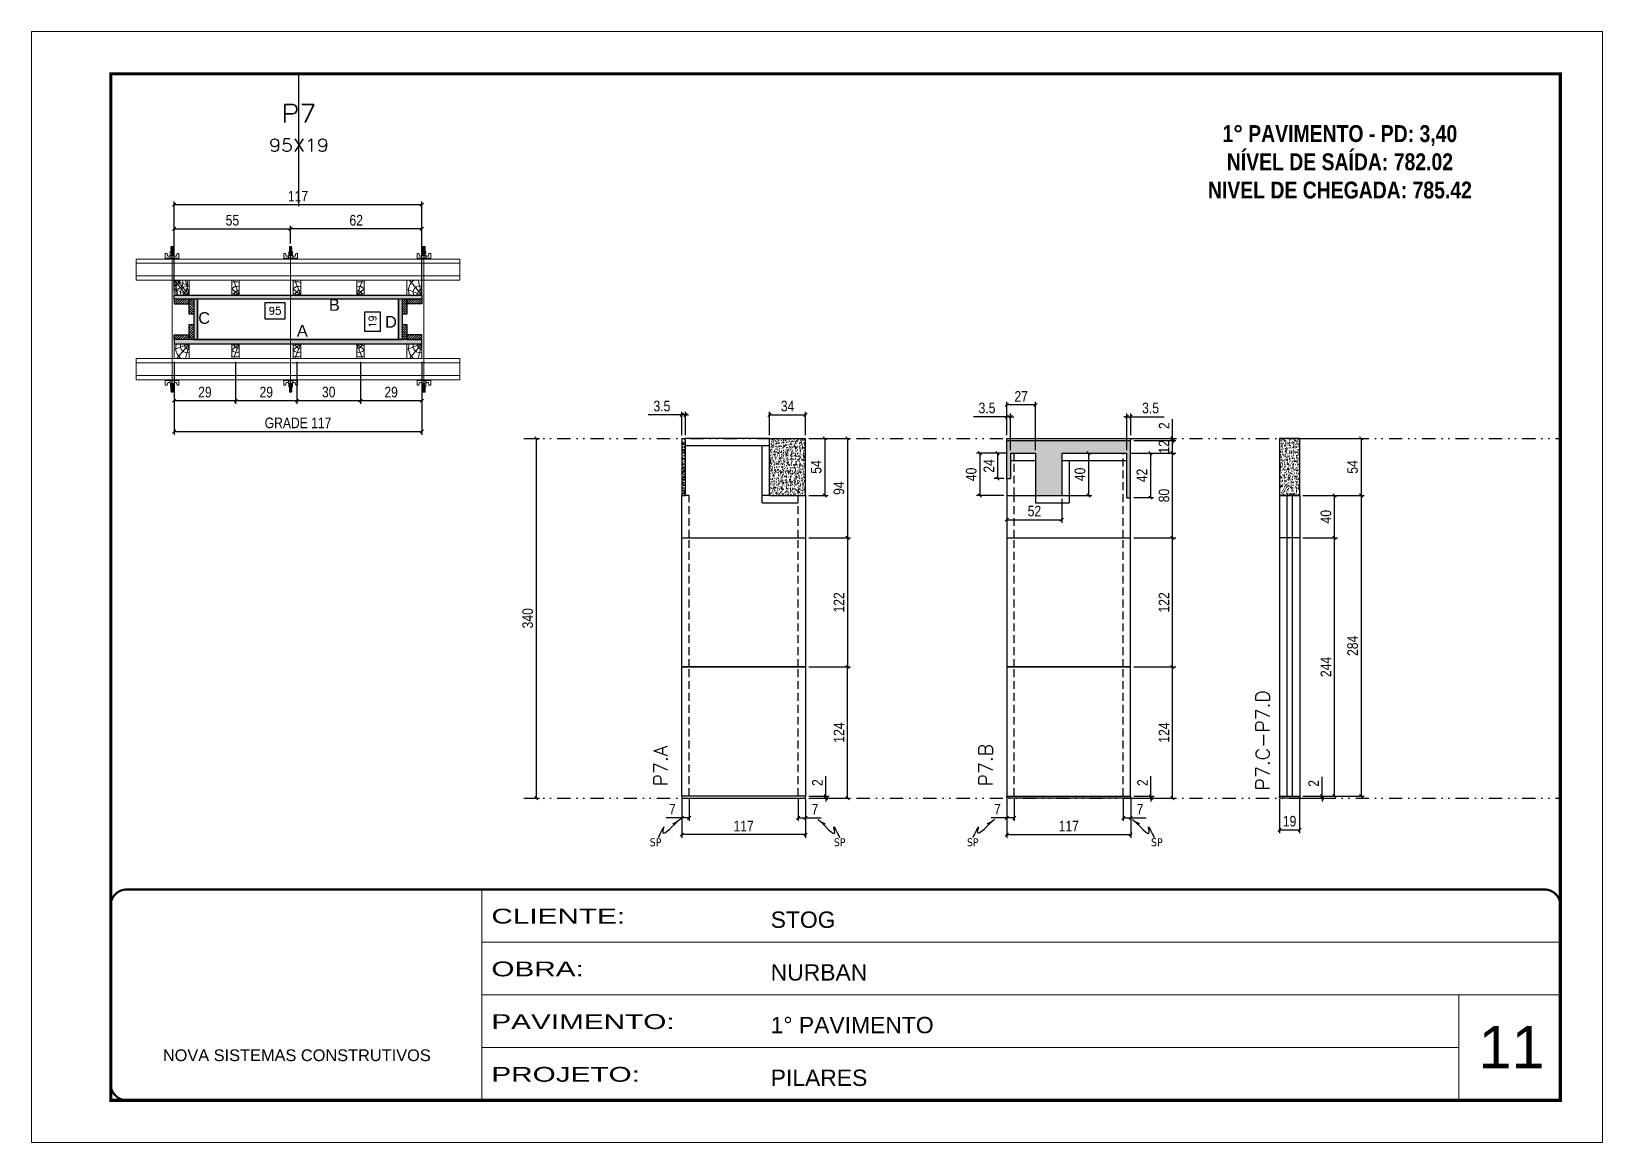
# Model space of a CAD drawing. Header units: millimetres. Extents: x 169816 to 178745, y 96537 to 113647.
# Drawn here: x 173000 to 174485, y 109171 to 110221 of the extents above; entities that cross this region are included whole.
import ezdxf
from ezdxf.enums import TextEntityAlignment as Align

# ---------------------------------------------------------------- set-up
doc = ezdxf.new("R2010")
doc.units = ezdxf.units.MM
for name, pattern in [('CONTINUO', [0]), ('DASHED', [0.75, 0.5, -0.25]), ('DIVIDE2', [0.625, 0.25, -0.125, 0, -0.125, 0, -0.125]), ('HIDDEN', [0.375, 0.25, -0.125])]:
    doc.linetypes.add(name, pattern=pattern)
for name, color, linetype, lineweight in [('CARIMBO', 255, 'Continuous', 9), ('Folhas', 255, 'Continuous', 9), ('Hachura', 251, 'Continuous', 9), ('Madeira', 126, 'Continuous', 18), ('Perfil Metálico', 224, 'Continuous', 18), ('SARRAFO DE PRESSAO', 251, 'DASHED', 9), ('Texto Seção', 7, 'Continuous', 15)]:
    doc.layers.add(name, color=color, linetype=linetype, lineweight=lineweight)
for name, color, linetype in [('CHAPA', 1, 'Continuous'), ('COTA', 241, 'Continuous'), ('Cota Seção (2x)', 241, 'Continuous'), ('MEIO_PONT', 93, 'Continuous'), ('NOMENCLATURA', 7, 'Continuous'), ('Nível', 160, 'Continuous'), ('Painéis', 200, 'Continuous'), ('SARR_2.2x7', 40, 'Continuous'), ('SARRAFO', 251, 'Continuous'), ('Sarrafo de Pressão', 42, 'HIDDEN'), ('texto', 7, 'Continuous'), ('Texto de Titulo', 7, 'Continuous'), ('Texto Qtd Sarr', 242, 'Continuous'), ('TEXTO_GERAL', 7, 'Continuous')]:
    doc.layers.add(name, color=color, linetype=linetype)
doc.styles.add('ARIAL', font='arial.ttf')
doc.styles.add('COTA TECNICA', font='techl___.ttf', dxfattribs={"height": 10})
doc.styles.add('COTA TECNICA 2X', font='techl___.ttf', dxfattribs={"height": 10})
doc.styles.add('COTA TECNICA-50', font='techl___.ttf', dxfattribs={"height": 10})
doc.styles.add('REGUA-120', font='ROMANS.shx', dxfattribs={"height": 15})
doc.styles.add('ROMANC', font='techb___.ttf', dxfattribs={"height": 2.5})
doc.styles.add('ROMANS', font='romans.shx')
doc.styles.get("Standard").update_dxf_attribs({"font": 'arial.ttf'})
doc.styles.add('Tecnologia', font='')
doc.styles.get('Tecnologia').set_extended_font_data('Forgotten Futurist')
doc.dimstyles.new('COTA PAINEL-50', dxfattribs={"dimtxt": 10, "dimasz": 3, "dimexe": 3, "dimexo": 3, "dimgap": 3, "dimtad": 1, "dimdec": 1, "dimzin": 12, "dimdsep": 46, "dimtxsty": 'COTA TECNICA-50', "dimblk1": 'OBLIQUE', "dimblk2": 'OBLIQUE', "dimsah": 1, "dimcen": 0.9, "dimclrd": 4, "dimclre": 4, "dimclrt": 240, "dimadec": 1, "dimazin": 3, "dimtfac": 1, "dimtdec": 1, "dimtmove": 0, "dimatfit": 3, "dimfxl": 1, "dimtolj": 1, "dimtzin": 12, "dimarcsym": 0})
doc.dimstyles.new('PAINEL', dxfattribs={"dimtxt": 10, "dimasz": 3, "dimexe": 3, "dimexo": 3, "dimgap": 3, "dimtad": 1, "dimdec": 1, "dimzin": 12, "dimdsep": 46, "dimtxsty": 'COTA TECNICA', "dimblk1": 'OBLIQUE', "dimblk2": 'OBLIQUE', "dimsah": 1, "dimcen": 0.9, "dimclrd": 4, "dimclre": 4, "dimclrt": 240, "dimadec": 1, "dimazin": 3, "dimtfac": 1, "dimtdec": 1, "dimtmove": 0, "dimatfit": 3, "dimfxl": 1, "dimtolj": 1, "dimtzin": 12, "dimarcsym": 0})
doc.dimstyles.new('SECAO PILAR', dxfattribs={"dimtxt": 10, "dimasz": 3, "dimexe": 3, "dimexo": 3, "dimgap": 3, "dimtad": 1, "dimdec": 1, "dimlfac": 0.5, "dimzin": 12, "dimdsep": 46, "dimtxsty": 'COTA TECNICA 2X', "dimblk1": 'OBLIQUE', "dimblk2": 'OBLIQUE', "dimsah": 1, "dimcen": 0.9, "dimclrd": 256, "dimclre": 256, "dimclrt": 256, "dimadec": 1, "dimazin": 3, "dimtfac": 1, "dimtdec": 1, "dimtmove": 0, "dimatfit": 3, "dimfxl": 1, "dimtolj": 1, "dimtzin": 12, "dimarcsym": 0})
doc.dimstyles.new('SECÇÃO 2', dxfattribs={"dimtxt": 7, "dimasz": 6, "dimexe": 0.18, "dimexo": 2, "dimgap": -4, "dimtad": 3, "dimdec": 1, "dimlfac": 0.5, "dimzin": 12, "dimdsep": 46, "dimtxsty": 'ROMANS', "dimblk": 'ARCHTICK', "dimcen": 0.09, "dimse1": 1, "dimse2": 1, "dimsd1": 1, "dimsd2": 1, "dimclrd": 180, "dimclre": 5, "dimclrt": 1, "dimadec": 0, "dimazin": 3, "dimtfac": 1, "dimtdec": 1, "dimtofl": 0, "dimtmove": 0, "dimatfit": 3, "dimldrblk": 'ARCHTICK', "dimfxl": 1, "dimtolj": 1, "dimtzin": 0, "dimarcsym": 0})
doc.dimstyles.get("Standard").update_dxf_attribs({"dimtxt": 0.18, "dimasz": 0.18, "dimexe": 0.18, "dimexo": 0.0625, "dimgap": 0.09, "dimtad": 0, "dimtih": 1, "dimtoh": 1, "dimdec": 4, "dimzin": 0, "dimdsep": 46, "dimtxsty": 'Standard', "dimcen": 0.09, "dimadec": 0, "dimazin": 0, "dimtfac": 1, "dimtdec": 4, "dimtofl": 0, "dimtmove": 0, "dimatfit": 3, "dimfxl": 1, "dimtolj": 1, "dimtzin": 0, "dimarcsym": 0})
pattern_1 = [(45, (182637.4469, 132859.6938), (-1.12253202, 1.12253202), [])]
pattern_2 = [(45, (182492.4469, 132859.6938), (-1.12253202, 1.12253202), [])]

msp = doc.modelspace()

# ---------------------------------------------------------------- texts
at = {"layer": 'CARIMBO', "style": 'ARIAL'}
msp.add_text('11', height=40, dxfattribs=at).set_placement((174367.38, 109241.52))
at = {"layer": 'NOMENCLATURA', "color": 2, "insert": (174236.26, 110159.52), "char_height": 16, "attachment_point": 2, "style": 'ROMANC'}
msp.add_mtext_dynamic_manual_height_columns('\\P1° PAVIMENTO - PD: 3,40\\PNÍVEL DE SAÍDA: 782.02\\PNIVEL DE CHEGADA: 785.42', width=328.3607, gutter_width=1, heights=[0], dxfattribs=at)
at = {"layer": 'texto', "color": 0, "char_height": 7.5, "attachment_point": 5}
for insert in [(173589.41, 109455.11), (173763.43, 109455.11), (173889.21, 109455.11), (174063.24, 109455.11)]:
    msp.add_mtext('{\\fTahoma|b0|i0|c0|p34;\\C4;SP}', dxfattribs=dict(at, insert=insert))
at = {"layer": 'Texto Seção', "char_height": 13, "width": 285.3299, "attachment_point": 7, "rotation": 90, "style": 'REGUA-120'}
for s, insert in [('\\pxt4;P7.C-P7.D', (174169.79, 109504.2)), ('P7.A', (173600.72, 109508.04)), ('P7.B', (173907.99, 109508.04))]:
    msp.add_mtext(s, dxfattribs=dict(at, insert=insert))
at = {"layer": 'TEXTO_GERAL', "style": 'ARIAL'}
for s, p in [('B', (173285.88, 109962.87)), ('C', (173162.79, 109950.56)), ('D', (173339.36, 109946.95)), ('A', (173255.54, 109938.59))]:
    msp.add_text(s, height=11, dxfattribs=at).set_placement(p, align=Align.MIDDLE_CENTER)

# ---------------------------------------------------------------- blocks, each defined once
blk = doc.blocks.new('9999999999')
at = {"color": 30, "linetype": 'CONTINUO'}
for p, q in [((98564.6, 34230.2), (98564.6, 34429.4)), ((98564.6, 34379.6), (99584, 34379.6)), ((98564.6, 34329.8), (99488, 34329.8)), ((99584, 34329.8), (99488, 34329.8)), ((99488, 34329.8), (99488, 34230.2)), ((98564.6, 34280), (99488, 34280))]:
    blk.add_line(p, q, dxfattribs=at)
at = {"color": 30, "linetype": 'CONTINUO', "const_width": 2}
blk.add_lwpolyline([(99584, 34230.2), (99584, 34414.4, 0.414214), (99569, 34429.4), (98229, 34429.4, 0.414214), (98214, 34414.4), (98214, 34245.2, 0.414214), (98229, 34230.2), (99584, 34230.2)], format="xyb", dxfattribs=at)
at = {"layer": 'Folhas'}
blk.add_lwpolyline([(98139, 34190.2), (99624, 34190.2), (99624, 35240.2), (98139, 35240.2)], close=True, dxfattribs=at)
at = {"layer": 'Folhas', "color": 30, "const_width": 3}
blk.add_lwpolyline([(98214, 34230.2), (99584, 34230.2), (99584, 35200.2), (98214, 35200.2)], close=True, dxfattribs=at)
at = {"color": 7, "linetype": 'Continuous', "ltscale": 5, "style": 'ARIAL'}
for s, height, p in [('STOG', 15.48, (98837.7, 34393.1)), ('NURBAN', 15.48, (98837.7, 34343.3)), ('1° PAVIMENTO', 15.483, (98837.7, 34293.5)), ('NOVA SISTEMAS CONSTRUTIVOS', 11.059, (98263.2, 34267.2)), ('PILARES', 15.48, (98837.7, 34243.7))]:
    blk.add_text(s, height=height, dxfattribs=at).set_placement(p)
at = {"layer": 'Folhas', "color": 7, "style": 'Tecnologia', "width": 1.5}
for s, p in [('CLIENTE:', (98573.7, 34397.2)), ('OBRA:', (98573.7, 34347.3)), ('PAVIMENTO:', (98573.7, 34297.5)), ('PROJETO:', (98573.7, 34247.7))]:
    blk.add_text(s, height=14, dxfattribs=at).set_placement(p)
blk = doc.blocks.new('titulo1')
at = {"layer": 'Defpoints', "color": 252, "linetype": 'HIDDEN', "ltscale": 2}
blk.add_line((0, 0), (0, 125), dxfattribs=at)
at = {"layer": 'Defpoints', "style": 'ROMANS', "oblique": 15}
blk.add_attdef('FOLHA', text='', height=10, dxfattribs=at).set_placement((0, 15.6), align=Align.MIDDLE_CENTER)
at = {"layer": 'Texto Qtd Sarr', "color": 3, "style": 'ROMANS', "oblique": 15}
for tag, height, p in [('TITULO', 17, (0, 71.4)), ('SEÇÃO', 12, (0, 41.5))]:
    blk.add_attdef(tag, text='', height=height, dxfattribs=at).set_placement(p, align=Align.MIDDLE_CENTER)
blk = doc.blocks.new('*D111')
at = {"layer": 'Cota Seção (2x)', "color": 180, "lineweight": -2, "transparency": 16777216}
for p, q in [((173239.4, 109964.9), (173220.1, 109964.9)), ((173220.1, 109964.9), (173220.1, 109949.9)), ((173239.4, 109949.9), (173239.4, 109964.9)), ((173220.1, 109949.9), (173239.4, 109949.9))]:
    blk.add_line(p, q, dxfattribs=at)
at = {"layer": 'Defpoints', "color": 0, "transparency": 16777216}
for p in [(173156.5, 109968.3), (173346.5, 109968.3), (173156.5, 109945.9)]:
    blk.add_point(p, dxfattribs=at)
at = {"layer": 'Cota Seção (2x)', "color": 1, "transparency": 16777216, "insert": (173229.8, 109957.4), "char_height": 7, "attachment_point": 5, "style": 'ROMANS'}
blk.add_mtext('\\A1;95', dxfattribs=at)
blk = doc.blocks.new('_ArchTick')
at = {"color": 0, "linetype": 'ByBlock', "const_width": 0.15}
blk.add_lwpolyline([(-0.5, -0.5), (0.5, 0.5)], dxfattribs=at)
blk = doc.blocks.new('_Oblique')
at = {"color": 0, "linetype": 'ByBlock', "lineweight": -2}
blk.add_line((-0.5, -0.5), (0.5, 0.5), dxfattribs=at)
blk = doc.blocks.new('*D112')
at = {"layer": 'Cota Seção (2x)', "lineweight": -2, "transparency": 16777216}
for p, q in [((173134.5, 109975.3), (173134.5, 110060.6)), ((173368.5, 110057.6), (173134.5, 110057.6)), ((173368.5, 109975.3), (173368.5, 110060.6))]:
    blk.add_line(p, q, dxfattribs=at)
at = {"layer": 'Defpoints', "color": 0, "transparency": 16777216}
for p in [(173134.5, 110057.6), (173134.5, 109972.3), (173368.5, 109972.3)]:
    blk.add_point(p, dxfattribs=at)
at = {"layer": 'Cota Seção (2x)', "lineweight": -2, "transparency": 16777216, "xscale": 3, "yscale": 3, "zscale": 3, "rotation": 180}
blk.add_blockref('_Oblique', (173134.5, 110057.6), dxfattribs=at)
at = {"layer": 'Cota Seção (2x)', "lineweight": -2, "transparency": 16777216, "xscale": 3, "yscale": 3, "zscale": 3}
blk.add_blockref('_Oblique', (173368.5, 110057.6), dxfattribs=at)
at = {"layer": 'Cota Seção (2x)', "transparency": 16777216, "insert": (173251.5, 110065.7), "char_height": 10, "attachment_point": 5, "style": 'COTA TECNICA 2X'}
blk.add_mtext('\\A1;117', dxfattribs=at)
blk = doc.blocks.new('*D108')
at = {"layer": 'Cota Seção (2x)', "lineweight": -2, "transparency": 16777216}
for p, q in [((173244.4, 110021.1), (173244.4, 110037.8)), ((173368.5, 110034.8), (173244.4, 110034.8)), ((173368.5, 110009.3), (173368.5, 110037.8))]:
    blk.add_line(p, q, dxfattribs=at)
at = {"layer": 'Defpoints', "color": 0, "transparency": 16777216}
for p in [(173244.4, 110034.8), (173244.4, 110018.1), (173368.5, 110006.3)]:
    blk.add_point(p, dxfattribs=at)
at = {"layer": 'Cota Seção (2x)', "lineweight": -2, "transparency": 16777216, "xscale": 3, "yscale": 3, "zscale": 3, "rotation": 180}
blk.add_blockref('_Oblique', (173244.4, 110034.8), dxfattribs=at)
at = {"layer": 'Cota Seção (2x)', "lineweight": -2, "transparency": 16777216, "xscale": 3, "yscale": 3, "zscale": 3}
blk.add_blockref('_Oblique', (173368.5, 110034.8), dxfattribs=at)
at = {"layer": 'Cota Seção (2x)', "transparency": 16777216, "insert": (173306.5, 110042.9), "char_height": 10, "attachment_point": 5, "style": 'COTA TECNICA 2X'}
blk.add_mtext('\\A1;62', dxfattribs=at)
blk = doc.blocks.new('*D109')
at = {"layer": 'Cota Seção (2x)', "lineweight": -2, "transparency": 16777216}
for p, q in [((173134.5, 110009.3), (173134.5, 110037.8)), ((173134.5, 110034.8), (173244.4, 110034.8)), ((173244.4, 110021.1), (173244.4, 110037.8))]:
    blk.add_line(p, q, dxfattribs=at)
at = {"layer": 'Defpoints', "color": 0, "transparency": 16777216}
for p in [(173244.4, 110034.8), (173244.4, 110018.1), (173134.5, 110006.3)]:
    blk.add_point(p, dxfattribs=at)
at = {"layer": 'Cota Seção (2x)', "lineweight": -2, "transparency": 16777216, "xscale": 3, "yscale": 3, "zscale": 3, "rotation": 180}
blk.add_blockref('_Oblique', (173134.5, 110034.8), dxfattribs=at)
at = {"layer": 'Cota Seção (2x)', "lineweight": -2, "transparency": 16777216, "xscale": 3, "yscale": 3, "zscale": 3}
blk.add_blockref('_Oblique', (173244.4, 110034.8), dxfattribs=at)
at = {"layer": 'Cota Seção (2x)', "transparency": 16777216, "insert": (173189.5, 110042.9), "char_height": 10, "attachment_point": 5, "style": 'COTA TECNICA 2X'}
blk.add_mtext('\\A1;55', dxfattribs=at)
blk = doc.blocks.new('*D110')
at = {"layer": 'Cota Seção (2x)', "color": 180, "lineweight": -2, "transparency": 16777216}
for p, q in [((173329.4, 109956.2), (173314.4, 109956.2)), ((173314.4, 109956.2), (173314.4, 109938.2)), ((173329.4, 109938.2), (173329.4, 109956.2)), ((173314.4, 109938.2), (173329.4, 109938.2))]:
    blk.add_line(p, q, dxfattribs=at)
at = {"layer": 'Defpoints', "color": 0, "transparency": 16777216}
for p in [(173346.5, 109968.3), (173333.4, 109930.3), (173346.5, 109930.3)]:
    blk.add_point(p, dxfattribs=at)
at = {"layer": 'Cota Seção (2x)', "color": 1, "transparency": 16777216, "insert": (173321.9, 109947.2), "char_height": 7, "attachment_point": 5, "rotation": 90, "style": 'ROMANS'}
blk.add_mtext('\\A1;19', dxfattribs=at)
blk = doc.blocks.new('C')
at = {"layer": 'Hachura', "color": 0}
for p, q in [((0, 3.22), (0, -3.22)), ((0.45, 3.22), (0, 3.22)), ((0.46, 3.16), (0, 3.16)), ((0.46, 3.05), (0, 3.05)), ((0.46, 2.88), (0, 2.88)), ((0, 2.75), (0, -1.16)), ((0.46, 2.65), (0, 2.65)), ((0.46, 2.23), (0, 2.23)), ((0.46, 1.51), (0, 1.51)), ((0.39, 0.49), (0.17, 0.49)), ((0.45, -3.23), (0.45, 3.22)), ((0.45, 3.22), (2.58, 3.22)), ((1.74, 0.97), (0.45, 0.97)), ((1.45, 0.1), (0.45, 0.1)), ((1.35, 1.94), (1.35, 0.96)), ((2.58, 2.39), (1.47, 2.09)), ((1.74, -0.97), (1.74, 0.97)), ((1.74, 0.97), (1.74, 0.84)), ((1.74, 0.97), (1.74, 0.84)), ((1.74, 0.84), (3.35, 0.84)), ((3.35, 0.45), (1.74, 0.45)), ((2.58, 3.22), (2.58, 2.39)), ((3.32, 0.84), (3.32, -0.84)), ((3.35, 0.84), (3.35, -0.84)), ((3.68, 0.45), (3.35, 0.45)), ((3.84, -0.52), (3.35, 0.45)), ((3.35, 0.06), (3.67, -0.57)), ((3.68, 0.45), (4.16, -0.52)), ((3.72, 0.5), (4.25, -0.57)), ((4.37, -0.55), (3.83, 0.53)), ((4.15, 0.45), (3.93, 0.45)), ((4.42, -0.52), (3.93, 0.45)), ((4.15, 0.45), (4.26, 0.45)), ((4.26, 0.45), (4.74, -0.52)), ((4.3, 0.5), (4.83, -0.57)), ((4.95, -0.55), (4.41, 0.53)), ((4.51, 0.45), (4.84, 0.45)), ((5, -0.52), (4.51, 0.45)), ((4.84, 0.45), (5.32, -0.52)), ((4.88, 0.5), (5.41, -0.57)), ((5.53, -0.55), (4.99, 0.53)), ((5.58, -0.52), (5.09, 0.45)), ((5.42, 0.45), (5.09, 0.45)), ((5.58, -0.52), (5.09, 0.45)), ((5.42, 0.45), (5.74, -0.19)), ((5.46, 0.5), (5.74, -0.07)), ((5.74, 0.19), (5.57, 0.53)), ((5.74, 0.32), (5.68, 0.45)), ((5.68, 0.45), (5.74, 0.45)), ((5.74, 0.45), (5.9, 0.29)), ((5.74, 0.45), (5.74, -0.52)), ((5.9, -0.36), (5.9, 0.29)), ((0.45, 0), (0, 0)), ((0.46, -1.52), (0, -1.52)), ((0.46, -2.23), (0, -2.23)), ((0.46, -2.65), (0, -2.65)), ((0.46, -2.88), (0, -2.88)), ((0.46, -3.05), (0, -3.05)), ((0.46, -3.16), (0, -3.16)), ((0, -3.22), (2.57, -3.22)), ((0.08, -0.48), (0.29, -0.48)), ((0.29, -0.48), (0.4, -0.48)), ((0.45, 0), (0.45, -0.97)), ((0.45, -0.16), (1.45, -0.16)), ((0.45, -0.65), (0.45, -0.32)), ((0.45, -3.23), (0.45, -0.65)), ((0.45, -0.97), (1.74, -0.97)), ((1.35, -1.94), (1.35, -0.97)), ((2.58, -2.39), (1.47, -2.1)), ((3.35, -0.32), (1.74, -0.32)), ((3.35, -0.84), (1.74, -0.84)), ((2.58, -3.23), (2.58, -2.39)), ((3.35, -0.07), (3.58, -0.52)), ((3.35, -0.52), (3.58, -0.52)), ((3.84, -0.52), (4.16, -0.52)), ((4.42, -0.52), (4.74, -0.52)), ((4.63, -0.52), (4.74, -0.52)), ((5, -0.52), (5.32, -0.52)), ((5.58, -0.52), (5.74, -0.52)), ((5.74, -0.52), (5.9, -0.36)), ((5.74, -0.52), (5.74, -0.52))]:
    blk.add_line(p, q, dxfattribs=at)
for centre, radius, start, end in [((1.52, 1.94), 0.161, 104.74356, 180), ((1.44, -0.03), 0.129, 272.69497, 87.30503), ((3.81, 0.39), 0.143, 25.56881, 154.43119), ((4.39, 0.39), 0.143, 25.56881, 154.43119), ((4.97, 0.39), 0.143, 25.56881, 154.43119), ((5.55, 0.39), 0.143, 25.56881, 154.43119), ((0.17, -0.37), 0.174, 221.74404, 317.85924), ((1.52, -1.94), 0.161, 180, 255.25644), ((3.71, -0.4), 0.174, 222.14076, 318.25596), ((4.29, -0.4), 0.174, 222.14076, 318.25596), ((4.87, -0.4), 0.174, 222.14076, 318.25596), ((5.45, -0.4), 0.174, 222.14076, 318.25596), ((5.61, -0.4), 0.174, 317.85924, 318.25596)]:
    blk.add_arc(centre, radius, start, end, dxfattribs=at)
blk = doc.blocks.new('PONTALETE')
at = {"layer": 'Madeira'}
for q in [(2.71, 7), (7, 5.76), (7, 1.74)]:
    blk.add_line((0, 0), q, dxfattribs=at)
blk.add_lwpolyline([(0, 0), (7, 0), (7, 7), (0, 7)], close=True, dxfattribs=at)
for centre, radius, start, end in [((2.04, 0.06), 6.23, 37.28179, 109.09128), ((1.09, 0.9), 3.19, 343.60304, 109.98471), ((-0.21, -0.78), 3.09, 14.63219, 86.0383)]:
    blk.add_arc(centre, radius, start, end, dxfattribs=at)
blk = doc.blocks.new('MEIO PONTALETE')
at = {"layer": 'Madeira'}
for q in [(2.71, 7), (3.5, 2.88), (3.5, 0.87)]:
    blk.add_line((0, 0), q, dxfattribs=at)
blk.add_lwpolyline([(0, 0), (3.5, 0), (3.5, 7), (0, 7)], close=True, dxfattribs=at)
for centre, radius, start, end in [((2.04, 0.06), 6.23, 76.44987, 109.09128), ((1.09, 0.9), 3.19, 40.90626, 109.98471), ((-0.21, -0.78), 3.09, 14.63219, 86.0383)]:
    blk.add_arc(centre, radius, start, end, dxfattribs=at)
blk = doc.blocks.new('*D113')
at = {"layer": 'Cota Seção (2x)', "lineweight": -2, "transparency": 16777216}
for p, q in [((173310.5, 109909.3), (173310.5, 109869.4)), ((173368.5, 109909.3), (173368.5, 109869.4)), ((173368.5, 109872.4), (173310.5, 109872.4))]:
    blk.add_line(p, q, dxfattribs=at)
at = {"layer": 'Defpoints', "color": 0, "transparency": 16777216}
for p in [(173310.5, 109912.3), (173368.5, 109912.3), (173310.5, 109872.4)]:
    blk.add_point(p, dxfattribs=at)
at = {"layer": 'Cota Seção (2x)', "lineweight": -2, "transparency": 16777216, "xscale": 3, "yscale": 3, "zscale": 3, "rotation": 180}
blk.add_blockref('_Oblique', (173310.5, 109872.4), dxfattribs=at)
at = {"layer": 'Cota Seção (2x)', "lineweight": -2, "transparency": 16777216, "xscale": 3, "yscale": 3, "zscale": 3}
blk.add_blockref('_Oblique', (173368.5, 109872.4), dxfattribs=at)
at = {"layer": 'Cota Seção (2x)', "transparency": 16777216, "insert": (173339.5, 109880.5), "char_height": 10, "attachment_point": 5, "style": 'COTA TECNICA 2X'}
blk.add_mtext('\\A1;29', dxfattribs=at)
blk = doc.blocks.new('*D114')
at = {"layer": 'Cota Seção (2x)', "lineweight": -2, "transparency": 16777216}
for p, q in [((173250.5, 109909.3), (173250.5, 109869.4)), ((173310.5, 109909.3), (173310.5, 109869.4)), ((173310.5, 109872.4), (173250.5, 109872.4))]:
    blk.add_line(p, q, dxfattribs=at)
at = {"layer": 'Defpoints', "color": 0, "transparency": 16777216}
for p in [(173250.5, 109912.3), (173310.5, 109912.3), (173250.5, 109872.4)]:
    blk.add_point(p, dxfattribs=at)
at = {"layer": 'Cota Seção (2x)', "lineweight": -2, "transparency": 16777216, "xscale": 3, "yscale": 3, "zscale": 3, "rotation": 180}
blk.add_blockref('_Oblique', (173250.5, 109872.4), dxfattribs=at)
at = {"layer": 'Cota Seção (2x)', "lineweight": -2, "transparency": 16777216, "xscale": 3, "yscale": 3, "zscale": 3}
blk.add_blockref('_Oblique', (173310.5, 109872.4), dxfattribs=at)
at = {"layer": 'Cota Seção (2x)', "transparency": 16777216, "insert": (173280.5, 109880.6), "char_height": 10, "attachment_point": 5, "style": 'COTA TECNICA 2X'}
blk.add_mtext('\\A1;30', dxfattribs=at)
blk = doc.blocks.new('*D115')
at = {"layer": 'Cota Seção (2x)', "lineweight": -2, "transparency": 16777216}
for p, q in [((173192.5, 109909.3), (173192.5, 109869.4)), ((173250.5, 109909.3), (173250.5, 109869.4)), ((173250.5, 109872.4), (173192.5, 109872.4))]:
    blk.add_line(p, q, dxfattribs=at)
at = {"layer": 'Defpoints', "color": 0, "transparency": 16777216}
for p in [(173192.5, 109912.3), (173250.5, 109912.3), (173192.5, 109872.4)]:
    blk.add_point(p, dxfattribs=at)
at = {"layer": 'Cota Seção (2x)', "lineweight": -2, "transparency": 16777216, "xscale": 3, "yscale": 3, "zscale": 3, "rotation": 180}
blk.add_blockref('_Oblique', (173192.5, 109872.4), dxfattribs=at)
at = {"layer": 'Cota Seção (2x)', "lineweight": -2, "transparency": 16777216, "xscale": 3, "yscale": 3, "zscale": 3}
blk.add_blockref('_Oblique', (173250.5, 109872.4), dxfattribs=at)
at = {"layer": 'Cota Seção (2x)', "transparency": 16777216, "insert": (173221.5, 109880.5), "char_height": 10, "attachment_point": 5, "style": 'COTA TECNICA 2X'}
blk.add_mtext('\\A1;29', dxfattribs=at)
blk = doc.blocks.new('*D116')
at = {"layer": 'Cota Seção (2x)', "lineweight": -2, "transparency": 16777216}
for p, q in [((173134.5, 109909.3), (173134.5, 109869.4)), ((173192.5, 109909.3), (173192.5, 109869.4)), ((173192.5, 109872.4), (173134.5, 109872.4))]:
    blk.add_line(p, q, dxfattribs=at)
at = {"layer": 'Defpoints', "color": 0, "transparency": 16777216}
for p in [(173134.5, 109912.3), (173192.5, 109912.3), (173134.5, 109872.4)]:
    blk.add_point(p, dxfattribs=at)
at = {"layer": 'Cota Seção (2x)', "lineweight": -2, "transparency": 16777216, "xscale": 3, "yscale": 3, "zscale": 3, "rotation": 180}
blk.add_blockref('_Oblique', (173134.5, 109872.4), dxfattribs=at)
at = {"layer": 'Cota Seção (2x)', "lineweight": -2, "transparency": 16777216, "xscale": 3, "yscale": 3, "zscale": 3}
blk.add_blockref('_Oblique', (173192.5, 109872.4), dxfattribs=at)
at = {"layer": 'Cota Seção (2x)', "transparency": 16777216, "insert": (173163.5, 109880.5), "char_height": 10, "attachment_point": 5, "style": 'COTA TECNICA 2X'}
blk.add_mtext('\\A1;29', dxfattribs=at)
blk = doc.blocks.new('*D117')
at = {"layer": 'Cota Seção (2x)', "lineweight": -2, "transparency": 16777216}
for p, q in [((173134.5, 109909.3), (173134.5, 109840.3)), ((173368.5, 109909.3), (173368.5, 109840.3)), ((173134.5, 109843.3), (173368.5, 109843.3))]:
    blk.add_line(p, q, dxfattribs=at)
at = {"layer": 'Defpoints', "color": 0, "transparency": 16777216}
for p in [(173134.5, 109912.3), (173368.5, 109912.3), (173368.5, 109843.3)]:
    blk.add_point(p, dxfattribs=at)
at = {"layer": 'Cota Seção (2x)', "lineweight": -2, "transparency": 16777216, "xscale": 3, "yscale": 3, "zscale": 3, "rotation": 180}
blk.add_blockref('_Oblique', (173134.5, 109843.3), dxfattribs=at)
at = {"layer": 'Cota Seção (2x)', "lineweight": -2, "transparency": 16777216, "xscale": 3, "yscale": 3, "zscale": 3}
blk.add_blockref('_Oblique', (173368.5, 109843.3), dxfattribs=at)
at = {"layer": 'Cota Seção (2x)', "transparency": 16777216, "insert": (173251.5, 109851.4), "char_height": 10, "attachment_point": 5, "style": 'COTA TECNICA 2X'}
blk.add_mtext('\\A1;GRADE 117', dxfattribs=at)
blk = doc.blocks.new('*D315')
at = {"layer": 'COTA', "color": 4, "lineweight": -2, "transparency": 16777216}
for p, q in [((173468, 109836.8), (173479.8, 109836.8)), ((173476.8, 109496.8), (173476.8, 109836.8)), ((173468, 109496.8), (173479.8, 109496.8))]:
    blk.add_line(p, q, dxfattribs=at)
at = {"layer": 'Defpoints', "color": 0, "transparency": 16777216}
for p in [(173465, 109836.8), (173476.8, 109836.8), (173465, 109496.8)]:
    blk.add_point(p, dxfattribs=at)
at = {"layer": 'COTA', "color": 4, "lineweight": -2, "transparency": 16777216, "xscale": 3, "yscale": 3, "zscale": 3}
for p, rotation in [((173476.8, 109836.8), 90), ((173476.8, 109496.8), 270)]:
    blk.add_blockref('_Oblique', p, dxfattribs=dict(at, rotation=rotation))
at = {"layer": 'COTA', "color": 240, "transparency": 16777216, "insert": (173468.6, 109666.8), "char_height": 10, "attachment_point": 5, "rotation": 90, "style": 'COTA TECNICA-50'}
blk.add_mtext('\\A1;340', dxfattribs=at)
blk = doc.blocks.new('*D299')
at = {"layer": 'COTA', "color": 4, "lineweight": -2, "transparency": 16777216}
for p, q in [((173614.2, 109495.8), (173614.2, 109459.4)), ((173731.2, 109495.8), (173731.2, 109459.4)), ((173731.2, 109462.4), (173614.2, 109462.4))]:
    blk.add_line(p, q, dxfattribs=at)
at = {"layer": 'Defpoints', "color": 0, "transparency": 16777216}
for p in [(173614.2, 109498.8), (173731.2, 109498.8), (173614.2, 109462.4)]:
    blk.add_point(p, dxfattribs=at)
at = {"layer": 'COTA', "color": 4, "lineweight": -2, "transparency": 16777216, "xscale": 3, "yscale": 3, "zscale": 3, "rotation": 180}
blk.add_blockref('_Oblique', (173614.2, 109462.4), dxfattribs=at)
at = {"layer": 'COTA', "color": 4, "lineweight": -2, "transparency": 16777216, "xscale": 3, "yscale": 3, "zscale": 3}
blk.add_blockref('_Oblique', (173731.2, 109462.4), dxfattribs=at)
at = {"layer": 'COTA', "color": 240, "transparency": 16777216, "insert": (173672.7, 109470.5), "char_height": 10, "attachment_point": 5, "style": 'COTA TECNICA'}
blk.add_mtext('\\A1;117', dxfattribs=at)
blk = doc.blocks.new('*D300')
at = {"layer": 'COTA', "color": 4, "lineweight": -2, "transparency": 16777216}
for p, q in [((173724.2, 109495.8), (173724.2, 109475.3)), ((173731.2, 109493.8), (173731.2, 109475.3)), ((173724.2, 109478.3), (173731.2, 109478.3)), ((173731.2, 109478.3), (173745.9, 109478.3))]:
    blk.add_line(p, q, dxfattribs=at)
at = {"layer": 'Defpoints', "color": 0, "transparency": 16777216}
for p in [(173724.2, 109498.8), (173731.2, 109496.8), (173731.2, 109478.3)]:
    blk.add_point(p, dxfattribs=at)
at = {"layer": 'COTA', "color": 4, "lineweight": -2, "transparency": 16777216, "xscale": 3, "yscale": 3, "zscale": 3, "rotation": 180}
blk.add_blockref('_Oblique', (173724.2, 109478.3), dxfattribs=at)
at = {"layer": 'COTA', "color": 4, "lineweight": -2, "transparency": 16777216, "xscale": 3, "yscale": 3, "zscale": 3}
blk.add_blockref('_Oblique', (173731.2, 109478.3), dxfattribs=at)
at = {"layer": 'COTA', "color": 240, "transparency": 16777216, "insert": (173740.1, 109486.4), "char_height": 10, "attachment_point": 5, "style": 'COTA TECNICA-50'}
blk.add_mtext('\\A1;7', dxfattribs=at)
blk = doc.blocks.new('*D301')
at = {"layer": 'COTA', "color": 4, "lineweight": -2, "transparency": 16777216}
for p, q in [((173614.2, 109493.8), (173614.2, 109475.3)), ((173621.2, 109495.8), (173621.2, 109475.3)), ((173614.2, 109478.3), (173599.5, 109478.3)), ((173621.2, 109478.3), (173614.2, 109478.3))]:
    blk.add_line(p, q, dxfattribs=at)
at = {"layer": 'Defpoints', "color": 0, "transparency": 16777216}
for p in [(173614.2, 109496.8), (173621.2, 109498.8), (173614.2, 109478.3)]:
    blk.add_point(p, dxfattribs=at)
at = {"layer": 'COTA', "color": 4, "lineweight": -2, "transparency": 16777216, "xscale": 3, "yscale": 3, "zscale": 3, "rotation": 180}
blk.add_blockref('_Oblique', (173614.2, 109478.3), dxfattribs=at)
at = {"layer": 'COTA', "color": 4, "lineweight": -2, "transparency": 16777216, "xscale": 3, "yscale": 3, "zscale": 3}
blk.add_blockref('_Oblique', (173621.2, 109478.3), dxfattribs=at)
at = {"layer": 'COTA', "color": 240, "transparency": 16777216, "insert": (173605.3, 109486.4), "char_height": 10, "attachment_point": 5, "style": 'COTA TECNICA-50'}
blk.add_mtext('\\A1;7', dxfattribs=at)
blk = doc.blocks.new('*D302')
at = {"layer": 'COTA', "color": 4, "linetype": 'ByBlock', "lineweight": -2, "transparency": 16777216}
for p, q in [((173734.2, 109620.8), (173773.8, 109620.8)), ((173770.8, 109496.8), (173770.8, 109620.8)), ((173734.2, 109496.8), (173773.8, 109496.8))]:
    blk.add_line(p, q, dxfattribs=at)
at = {"layer": 'Defpoints', "color": 0, "linetype": 'ByBlock', "transparency": 16777216}
for p in [(173731.2, 109620.8), (173770.8, 109620.8), (173731.2, 109496.8)]:
    blk.add_point(p, dxfattribs=at)
at = {"layer": 'COTA', "color": 4, "linetype": 'ByBlock', "lineweight": -2, "transparency": 16777216, "xscale": 3, "yscale": 3, "zscale": 3}
for p, rotation in [((173770.8, 109620.8), 90), ((173770.8, 109496.8), 270)]:
    blk.add_blockref('_Oblique', p, dxfattribs=dict(at, rotation=rotation))
at = {"layer": 'COTA', "color": 240, "linetype": 'ByBlock', "transparency": 16777216, "insert": (173762.8, 109558.8), "char_height": 10, "attachment_point": 5, "rotation": 90, "style": 'COTA TECNICA'}
blk.add_mtext('\\A1;124', dxfattribs=at)
blk = doc.blocks.new('*D303')
at = {"layer": 'COTA', "color": 4, "lineweight": -2, "transparency": 16777216}
for p, q in [((173750.4, 109498.8), (173750.4, 109517.6)), ((173734.2, 109498.8), (173753.4, 109498.8)), ((173734.2, 109496.8), (173753.4, 109496.8)), ((173750.4, 109496.8), (173750.4, 109498.8)), ((173750.4, 109496.8), (173750.4, 109493.8))]:
    blk.add_line(p, q, dxfattribs=at)
at = {"layer": 'Defpoints', "color": 0, "transparency": 16777216}
for p in [(173731.2, 109498.8), (173731.2, 109496.8), (173750.4, 109496.8)]:
    blk.add_point(p, dxfattribs=at)
at = {"layer": 'COTA', "color": 4, "lineweight": -2, "transparency": 16777216, "xscale": 3, "yscale": 3, "zscale": 3}
for p, rotation in [((173750.4, 109498.8), 270), ((173750.4, 109496.8), 90)]:
    blk.add_blockref('_Oblique', p, dxfattribs=dict(at, rotation=rotation))
at = {"layer": 'COTA', "color": 240, "transparency": 16777216, "insert": (173742.4, 109511.5), "char_height": 10, "attachment_point": 5, "rotation": 90, "style": 'COTA TECNICA-50'}
blk.add_mtext('\\A1;2', dxfattribs=at)
blk = doc.blocks.new('*D304')
at = {"layer": 'COTA', "color": 4, "linetype": 'ByBlock', "lineweight": -2, "transparency": 16777216}
for p, q in [((173734.2, 109620.8), (173773.8, 109620.8)), ((173770.8, 109496.8), (173770.8, 109620.8)), ((173734.2, 109496.8), (173773.8, 109496.8))]:
    blk.add_line(p, q, dxfattribs=at)
at = {"layer": 'Defpoints', "color": 0, "linetype": 'ByBlock', "transparency": 16777216}
for p in [(173731.2, 109620.8), (173770.8, 109620.8), (173731.2, 109496.8)]:
    blk.add_point(p, dxfattribs=at)
at = {"layer": 'COTA', "color": 4, "linetype": 'ByBlock', "lineweight": -2, "transparency": 16777216, "xscale": 3, "yscale": 3, "zscale": 3}
for p, rotation in [((173770.8, 109620.8), 90), ((173770.8, 109496.8), 270)]:
    blk.add_blockref('_Oblique', p, dxfattribs=dict(at, rotation=rotation))
at = {"layer": 'COTA', "color": 240, "linetype": 'ByBlock', "transparency": 16777216, "insert": (173762.8, 109558.8), "char_height": 10, "attachment_point": 5, "rotation": 90, "style": 'COTA TECNICA'}
blk.add_mtext('\\A1;124', dxfattribs=at)
blk = doc.blocks.new('*D305')
at = {"layer": 'COTA', "color": 4, "lineweight": -2, "transparency": 16777216}
for p, q in [((173921.5, 109495.8), (173921.5, 109459.4)), ((174038.5, 109495.8), (174038.5, 109459.4)), ((173921.5, 109462.4), (174038.5, 109462.4))]:
    blk.add_line(p, q, dxfattribs=at)
at = {"layer": 'Defpoints', "color": 0, "transparency": 16777216}
for p in [(173921.5, 109498.8), (174038.5, 109498.8), (174038.5, 109462.4)]:
    blk.add_point(p, dxfattribs=at)
at = {"layer": 'COTA', "color": 4, "lineweight": -2, "transparency": 16777216, "xscale": 3, "yscale": 3, "zscale": 3, "rotation": 180}
blk.add_blockref('_Oblique', (173921.5, 109462.4), dxfattribs=at)
at = {"layer": 'COTA', "color": 4, "lineweight": -2, "transparency": 16777216, "xscale": 3, "yscale": 3, "zscale": 3}
blk.add_blockref('_Oblique', (174038.5, 109462.4), dxfattribs=at)
at = {"layer": 'COTA', "color": 240, "transparency": 16777216, "insert": (173980, 109470.5), "char_height": 10, "attachment_point": 5, "style": 'COTA TECNICA'}
blk.add_mtext('\\A1;117', dxfattribs=at)
blk = doc.blocks.new('*D306')
at = {"layer": 'COTA', "color": 4, "lineweight": -2, "transparency": 16777216}
for p, q in [((173921.5, 109493.8), (173921.5, 109475.3)), ((173928.5, 109495.8), (173928.5, 109475.3)), ((173921.5, 109478.3), (173906.7, 109478.3)), ((173928.5, 109478.3), (173921.5, 109478.3))]:
    blk.add_line(p, q, dxfattribs=at)
at = {"layer": 'Defpoints', "color": 0, "transparency": 16777216}
for p in [(173921.5, 109496.8), (173928.5, 109498.8), (173921.5, 109478.3)]:
    blk.add_point(p, dxfattribs=at)
at = {"layer": 'COTA', "color": 4, "lineweight": -2, "transparency": 16777216, "xscale": 3, "yscale": 3, "zscale": 3, "rotation": 180}
blk.add_blockref('_Oblique', (173921.5, 109478.3), dxfattribs=at)
at = {"layer": 'COTA', "color": 4, "lineweight": -2, "transparency": 16777216, "xscale": 3, "yscale": 3, "zscale": 3}
blk.add_blockref('_Oblique', (173928.5, 109478.3), dxfattribs=at)
at = {"layer": 'COTA', "color": 240, "transparency": 16777216, "insert": (173912.6, 109486.4), "char_height": 10, "attachment_point": 5, "style": 'COTA TECNICA-50'}
blk.add_mtext('\\A1;7', dxfattribs=at)
blk = doc.blocks.new('*D307')
at = {"layer": 'COTA', "color": 4, "lineweight": -2, "transparency": 16777216}
for p, q in [((174031.5, 109495.8), (174031.5, 109475.3)), ((174038.5, 109493.8), (174038.5, 109475.3)), ((174031.5, 109478.3), (174038.5, 109478.3)), ((174038.5, 109478.3), (174053.2, 109478.3))]:
    blk.add_line(p, q, dxfattribs=at)
at = {"layer": 'Defpoints', "color": 0, "transparency": 16777216}
for p in [(174031.5, 109498.8), (174038.5, 109496.8), (174038.5, 109478.3)]:
    blk.add_point(p, dxfattribs=at)
at = {"layer": 'COTA', "color": 4, "lineweight": -2, "transparency": 16777216, "xscale": 3, "yscale": 3, "zscale": 3, "rotation": 180}
blk.add_blockref('_Oblique', (174031.5, 109478.3), dxfattribs=at)
at = {"layer": 'COTA', "color": 4, "lineweight": -2, "transparency": 16777216, "xscale": 3, "yscale": 3, "zscale": 3}
blk.add_blockref('_Oblique', (174038.5, 109478.3), dxfattribs=at)
at = {"layer": 'COTA', "color": 240, "transparency": 16777216, "insert": (174047.3, 109486.4), "char_height": 10, "attachment_point": 5, "style": 'COTA TECNICA-50'}
blk.add_mtext('\\A1;7', dxfattribs=at)
blk = doc.blocks.new('*D308')
at = {"layer": 'COTA', "color": 4, "linetype": 'ByBlock', "lineweight": -2, "transparency": 16777216}
for p, q in [((174041.5, 109620.8), (174081.1, 109620.8)), ((174078.1, 109496.8), (174078.1, 109620.8)), ((174041.5, 109496.8), (174081.1, 109496.8))]:
    blk.add_line(p, q, dxfattribs=at)
at = {"layer": 'Defpoints', "color": 0, "linetype": 'ByBlock', "transparency": 16777216}
for p in [(174038.5, 109620.8), (174078.1, 109620.8), (174038.5, 109496.8)]:
    blk.add_point(p, dxfattribs=at)
at = {"layer": 'COTA', "color": 4, "linetype": 'ByBlock', "lineweight": -2, "transparency": 16777216, "xscale": 3, "yscale": 3, "zscale": 3}
for p, rotation in [((174078.1, 109620.8), 90), ((174078.1, 109496.8), 270)]:
    blk.add_blockref('_Oblique', p, dxfattribs=dict(at, rotation=rotation))
at = {"layer": 'COTA', "color": 240, "linetype": 'ByBlock', "transparency": 16777216, "insert": (174070, 109558.8), "char_height": 10, "attachment_point": 5, "rotation": 90, "style": 'COTA TECNICA'}
blk.add_mtext('\\A1;124', dxfattribs=at)
blk = doc.blocks.new('*D309')
at = {"layer": 'COTA', "color": 4, "lineweight": -2, "transparency": 16777216}
for p, q in [((174057.7, 109498.8), (174057.7, 109517.6)), ((174041.5, 109498.8), (174060.7, 109498.8)), ((174041.5, 109496.8), (174060.7, 109496.8)), ((174057.7, 109496.8), (174057.7, 109498.8)), ((174057.7, 109496.8), (174057.7, 109493.8))]:
    blk.add_line(p, q, dxfattribs=at)
at = {"layer": 'Defpoints', "color": 0, "transparency": 16777216}
for p in [(174038.5, 109498.8), (174038.5, 109496.8), (174057.7, 109496.8)]:
    blk.add_point(p, dxfattribs=at)
at = {"layer": 'COTA', "color": 4, "lineweight": -2, "transparency": 16777216, "xscale": 3, "yscale": 3, "zscale": 3}
for p, rotation in [((174057.7, 109498.8), 270), ((174057.7, 109496.8), 90)]:
    blk.add_blockref('_Oblique', p, dxfattribs=dict(at, rotation=rotation))
at = {"layer": 'COTA', "color": 240, "transparency": 16777216, "insert": (174049.7, 109511.5), "char_height": 10, "attachment_point": 5, "rotation": 90, "style": 'COTA TECNICA-50'}
blk.add_mtext('\\A1;2', dxfattribs=at)
blk = doc.blocks.new('*D310')
at = {"layer": 'COTA', "color": 4, "linetype": 'ByBlock', "lineweight": -2, "transparency": 16777216}
for p, q in [((174041.5, 109620.8), (174081.1, 109620.8)), ((174078.1, 109496.8), (174078.1, 109620.8)), ((174041.5, 109496.8), (174081.1, 109496.8))]:
    blk.add_line(p, q, dxfattribs=at)
at = {"layer": 'Defpoints', "color": 0, "linetype": 'ByBlock', "transparency": 16777216}
for p in [(174038.5, 109620.8), (174078.1, 109620.8), (174038.5, 109496.8)]:
    blk.add_point(p, dxfattribs=at)
at = {"layer": 'COTA', "color": 4, "linetype": 'ByBlock', "lineweight": -2, "transparency": 16777216, "xscale": 3, "yscale": 3, "zscale": 3}
for p, rotation in [((174078.1, 109620.8), 90), ((174078.1, 109496.8), 270)]:
    blk.add_blockref('_Oblique', p, dxfattribs=dict(at, rotation=rotation))
at = {"layer": 'COTA', "color": 240, "linetype": 'ByBlock', "transparency": 16777216, "insert": (174070, 109558.8), "char_height": 10, "attachment_point": 5, "rotation": 90, "style": 'COTA TECNICA'}
blk.add_mtext('\\A1;124', dxfattribs=at)
blk = doc.blocks.new('*D311')
at = {"layer": 'COTA', "color": 4, "lineweight": -2, "transparency": 16777216}
for p, q in [((174179.2, 109495.8), (174179.2, 109463.9)), ((174198.2, 109495.8), (174198.2, 109463.9)), ((174179.2, 109466.9), (174198.2, 109466.9))]:
    blk.add_line(p, q, dxfattribs=at)
at = {"layer": 'Defpoints', "color": 0, "transparency": 16777216}
for p in [(174179.2, 109498.8), (174198.2, 109498.8), (174198.2, 109466.9)]:
    blk.add_point(p, dxfattribs=at)
at = {"layer": 'COTA', "color": 4, "lineweight": -2, "transparency": 16777216, "xscale": 3, "yscale": 3, "zscale": 3, "rotation": 180}
blk.add_blockref('_Oblique', (174179.2, 109466.9), dxfattribs=at)
at = {"layer": 'COTA', "color": 4, "lineweight": -2, "transparency": 16777216, "xscale": 3, "yscale": 3, "zscale": 3}
blk.add_blockref('_Oblique', (174198.2, 109466.9), dxfattribs=at)
at = {"layer": 'COTA', "color": 240, "transparency": 16777216, "insert": (174188.7, 109475), "char_height": 10, "attachment_point": 5, "style": 'COTA TECNICA'}
blk.add_mtext('\\A1;19', dxfattribs=at)
blk = doc.blocks.new('*D312')
at = {"layer": 'COTA', "color": 4, "lineweight": -2, "transparency": 16777216}
for p, q in [((174219.4, 109498.8), (174219.4, 109516.9)), ((174201.2, 109498.8), (174222.4, 109498.8)), ((174201.2, 109496.8), (174222.4, 109496.8)), ((174219.4, 109496.8), (174219.4, 109498.8)), ((174219.4, 109496.8), (174219.4, 109493.8))]:
    blk.add_line(p, q, dxfattribs=at)
at = {"layer": 'Defpoints', "color": 0, "transparency": 16777216}
for p in [(174198.2, 109498.8), (174198.2, 109496.8), (174219.4, 109498.8)]:
    blk.add_point(p, dxfattribs=at)
at = {"layer": 'COTA', "color": 4, "lineweight": -2, "transparency": 16777216, "xscale": 3, "yscale": 3, "zscale": 3}
for p, rotation in [((174219.4, 109498.8), 270), ((174219.4, 109496.8), 90)]:
    blk.add_blockref('_Oblique', p, dxfattribs=dict(at, rotation=rotation))
at = {"layer": 'COTA', "color": 240, "transparency": 16777216, "insert": (174211.4, 109510.8), "char_height": 10, "attachment_point": 5, "rotation": 90, "style": 'COTA TECNICA-50'}
blk.add_mtext('\\A1;2', dxfattribs=at)
blk = doc.blocks.new('*D316')
at = {"layer": 'COTA', "color": 4, "linetype": 'ByBlock', "lineweight": -2, "transparency": 16777216}
for p, q in [((174201.2, 109836.8), (174259.3, 109836.8)), ((174256.3, 109836.8), (174256.3, 109782.8)), ((174201.2, 109782.8), (174259.3, 109782.8))]:
    blk.add_line(p, q, dxfattribs=at)
at = {"layer": 'Defpoints', "color": 0, "linetype": 'ByBlock', "transparency": 16777216}
for p in [(174198.2, 109836.8), (174198.2, 109782.8), (174256.3, 109782.8)]:
    blk.add_point(p, dxfattribs=at)
at = {"layer": 'COTA', "color": 4, "linetype": 'ByBlock', "lineweight": -2, "transparency": 16777216, "xscale": 3, "yscale": 3, "zscale": 3}
for p, rotation in [((174256.3, 109836.8), 90), ((174256.3, 109782.8), 270)]:
    blk.add_blockref('_Oblique', p, dxfattribs=dict(at, rotation=rotation))
at = {"layer": 'COTA', "color": 240, "linetype": 'ByBlock', "transparency": 16777216, "insert": (174248.2, 109809.8), "char_height": 10, "attachment_point": 5, "rotation": 90, "style": 'COTA TECNICA'}
blk.add_mtext('\\A1;54', dxfattribs=at)
blk = doc.blocks.new('*D317')
at = {"layer": 'COTA', "color": 4, "lineweight": -2, "transparency": 16777216}
for p, q in [((174201.2, 109782.8), (174234.1, 109782.8)), ((174231.1, 109742.8), (174231.1, 109782.8)), ((174201.2, 109742.8), (174234.1, 109742.8))]:
    blk.add_line(p, q, dxfattribs=at)
at = {"layer": 'Defpoints', "color": 0, "transparency": 16777216}
for p in [(174198.2, 109782.8), (174231.1, 109782.8), (174198.2, 109742.8)]:
    blk.add_point(p, dxfattribs=at)
at = {"layer": 'COTA', "color": 4, "lineweight": -2, "transparency": 16777216, "xscale": 3, "yscale": 3, "zscale": 3}
for p, rotation in [((174231.1, 109782.8), 90), ((174231.1, 109742.8), 270)]:
    blk.add_blockref('_Oblique', p, dxfattribs=dict(at, rotation=rotation))
at = {"layer": 'COTA', "color": 240, "transparency": 16777216, "insert": (174223, 109762.8), "char_height": 10, "attachment_point": 5, "rotation": 90, "style": 'COTA TECNICA-50'}
blk.add_mtext('\\A1;40', dxfattribs=at)
blk = doc.blocks.new('*D313')
at = {"layer": 'COTA', "color": 4, "lineweight": -2, "transparency": 16777216}
for p, q in [((174041.5, 109742.8), (174081.1, 109742.8)), ((174078.1, 109620.8), (174078.1, 109742.8)), ((174041.5, 109620.8), (174081.1, 109620.8))]:
    blk.add_line(p, q, dxfattribs=at)
at = {"layer": 'Defpoints', "color": 0, "transparency": 16777216}
for p in [(174038.5, 109742.8), (174078.1, 109742.8), (174038.5, 109620.8)]:
    blk.add_point(p, dxfattribs=at)
at = {"layer": 'COTA', "color": 4, "lineweight": -2, "transparency": 16777216, "xscale": 3, "yscale": 3, "zscale": 3}
for p, rotation in [((174078.1, 109742.8), 90), ((174078.1, 109620.8), 270)]:
    blk.add_blockref('_Oblique', p, dxfattribs=dict(at, rotation=rotation))
at = {"layer": 'COTA', "color": 240, "transparency": 16777216, "insert": (174070, 109681.8), "char_height": 10, "attachment_point": 5, "rotation": 90, "style": 'COTA TECNICA-50'}
blk.add_mtext('\\A1;122', dxfattribs=at)
blk = doc.blocks.new('*D318')
at = {"layer": 'COTA', "color": 4, "lineweight": -2, "transparency": 16777216}
for p, q in [((174201.2, 109742.8), (174234.1, 109742.8)), ((174231.1, 109498.8), (174231.1, 109742.8)), ((174201.2, 109498.8), (174234.1, 109498.8))]:
    blk.add_line(p, q, dxfattribs=at)
at = {"layer": 'Defpoints', "color": 0, "transparency": 16777216}
for p in [(174198.2, 109742.8), (174231.1, 109742.8), (174198.2, 109498.8)]:
    blk.add_point(p, dxfattribs=at)
at = {"layer": 'COTA', "color": 4, "lineweight": -2, "transparency": 16777216, "xscale": 3, "yscale": 3, "zscale": 3}
for p, rotation in [((174231.1, 109742.8), 90), ((174231.1, 109498.8), 270)]:
    blk.add_blockref('_Oblique', p, dxfattribs=dict(at, rotation=rotation))
at = {"layer": 'COTA', "color": 240, "transparency": 16777216, "insert": (174223, 109620.8), "char_height": 10, "attachment_point": 5, "rotation": 90, "style": 'COTA TECNICA'}
blk.add_mtext('\\A1;244', dxfattribs=at)
blk = doc.blocks.new('*D319')
at = {"layer": 'COTA', "color": 4, "lineweight": -2, "transparency": 16777216}
for p, q in [((173734.2, 109742.8), (173773.8, 109742.8)), ((173770.8, 109742.8), (173770.8, 109620.8)), ((173734.2, 109620.8), (173773.8, 109620.8))]:
    blk.add_line(p, q, dxfattribs=at)
at = {"layer": 'Defpoints', "color": 0, "transparency": 16777216}
for p in [(173731.2, 109742.8), (173731.2, 109620.8), (173770.8, 109620.8)]:
    blk.add_point(p, dxfattribs=at)
at = {"layer": 'COTA', "color": 4, "lineweight": -2, "transparency": 16777216, "xscale": 3, "yscale": 3, "zscale": 3}
for p, rotation in [((173770.8, 109742.8), 90), ((173770.8, 109620.8), 270)]:
    blk.add_blockref('_Oblique', p, dxfattribs=dict(at, rotation=rotation))
at = {"layer": 'COTA', "color": 240, "transparency": 16777216, "insert": (173762.8, 109681.8), "char_height": 10, "attachment_point": 5, "rotation": 90, "style": 'COTA TECNICA'}
blk.add_mtext('\\A1;122', dxfattribs=at)
blk = doc.blocks.new('*D314')
at = {"layer": 'COTA', "color": 4, "lineweight": -2, "transparency": 16777216}
for p, q in [((174201.2, 109782.8), (174259.3, 109782.8)), ((174256.3, 109782.8), (174256.3, 109498.8)), ((174201.2, 109498.8), (174259.3, 109498.8))]:
    blk.add_line(p, q, dxfattribs=at)
at = {"layer": 'Defpoints', "color": 0, "transparency": 16777216}
for p in [(174198.2, 109782.8), (174198.2, 109498.8), (174256.3, 109498.8)]:
    blk.add_point(p, dxfattribs=at)
at = {"layer": 'COTA', "color": 4, "lineweight": -2, "transparency": 16777216, "xscale": 3, "yscale": 3, "zscale": 3}
for p, rotation in [((174256.3, 109782.8), 90), ((174256.3, 109498.8), 270)]:
    blk.add_blockref('_Oblique', p, dxfattribs=dict(at, rotation=rotation))
at = {"layer": 'COTA', "color": 240, "transparency": 16777216, "insert": (174248.3, 109640.8), "char_height": 10, "attachment_point": 5, "rotation": 90, "style": 'COTA TECNICA'}
blk.add_mtext('\\A1;284', dxfattribs=at)
blk = doc.blocks.new('*D320')
at = {"layer": 'COTA', "color": 4, "lineweight": -2, "transparency": 16777216}
for p, q in [((173734.2, 109836.8), (173773.8, 109836.8)), ((173770.8, 109836.8), (173770.8, 109742.8)), ((173734.2, 109742.8), (173773.8, 109742.8))]:
    blk.add_line(p, q, dxfattribs=at)
at = {"layer": 'Defpoints', "color": 0, "transparency": 16777216}
for p in [(173731.2, 109836.8), (173731.2, 109742.8), (173770.8, 109742.8)]:
    blk.add_point(p, dxfattribs=at)
at = {"layer": 'COTA', "color": 4, "lineweight": -2, "transparency": 16777216, "xscale": 3, "yscale": 3, "zscale": 3}
for p, rotation in [((173770.8, 109836.8), 90), ((173770.8, 109742.8), 270)]:
    blk.add_blockref('_Oblique', p, dxfattribs=dict(at, rotation=rotation))
at = {"layer": 'COTA', "color": 240, "transparency": 16777216, "insert": (173762.7, 109789.8), "char_height": 10, "attachment_point": 5, "rotation": 90, "style": 'COTA TECNICA'}
blk.add_mtext('\\A1;94', dxfattribs=at)
blk = doc.blocks.new('*D321')
at = {"layer": 'COTA', "color": 4, "lineweight": -2, "transparency": 16777216}
for p, q in [((173734.2, 109836.8), (173752.5, 109836.8)), ((173749.5, 109836.8), (173749.5, 109782.8)), ((173734.2, 109782.8), (173752.5, 109782.8))]:
    blk.add_line(p, q, dxfattribs=at)
at = {"layer": 'Defpoints', "color": 0, "transparency": 16777216}
for p in [(173731.2, 109836.8), (173731.2, 109782.8), (173749.5, 109782.8)]:
    blk.add_point(p, dxfattribs=at)
at = {"layer": 'COTA', "color": 4, "lineweight": -2, "transparency": 16777216, "xscale": 3, "yscale": 3, "zscale": 3}
for p, rotation in [((173749.5, 109836.8), 90), ((173749.5, 109782.8), 270)]:
    blk.add_blockref('_Oblique', p, dxfattribs=dict(at, rotation=rotation))
at = {"layer": 'COTA', "color": 240, "transparency": 16777216, "insert": (173741.3, 109809.8), "char_height": 10, "attachment_point": 5, "rotation": 90, "style": 'COTA TECNICA'}
blk.add_mtext('\\A1;54', dxfattribs=at)
blk = doc.blocks.new('*D322')
at = {"layer": 'COTA', "color": 4, "lineweight": -2, "transparency": 16777216}
for p, q in [((173697.2, 109839.8), (173697.2, 109862)), ((173731.2, 109839.8), (173731.2, 109862)), ((173697.2, 109859), (173731.2, 109859))]:
    blk.add_line(p, q, dxfattribs=at)
at = {"layer": 'Defpoints', "color": 0, "transparency": 16777216}
for p in [(173731.2, 109859), (173697.2, 109836.8), (173731.2, 109836.8)]:
    blk.add_point(p, dxfattribs=at)
at = {"layer": 'COTA', "color": 4, "lineweight": -2, "transparency": 16777216, "xscale": 3, "yscale": 3, "zscale": 3, "rotation": 180}
blk.add_blockref('_Oblique', (173697.2, 109859), dxfattribs=at)
at = {"layer": 'COTA', "color": 4, "lineweight": -2, "transparency": 16777216, "xscale": 3, "yscale": 3, "zscale": 3}
blk.add_blockref('_Oblique', (173731.2, 109859), dxfattribs=at)
at = {"layer": 'COTA', "color": 240, "transparency": 16777216, "insert": (173714.2, 109867.3), "char_height": 10, "attachment_point": 5, "style": 'COTA TECNICA'}
blk.add_mtext('\\A1;34', dxfattribs=at)
blk = doc.blocks.new('*D323')
at = {"layer": 'COTA', "color": 4, "lineweight": -2, "transparency": 16777216}
for p, q in [((173614.2, 109839.8), (173614.2, 109862)), ((173617.7, 109839.8), (173617.7, 109862)), ((173614.2, 109859), (173582.6, 109859)), ((173617.7, 109859), (173614.2, 109859)), ((173617.7, 109859), (173620.7, 109859))]:
    blk.add_line(p, q, dxfattribs=at)
at = {"layer": 'Defpoints', "color": 0, "transparency": 16777216}
for p in [(173614.2, 109859), (173614.2, 109836.8), (173617.7, 109836.8)]:
    blk.add_point(p, dxfattribs=at)
at = {"layer": 'COTA', "color": 4, "lineweight": -2, "transparency": 16777216, "xscale": 3, "yscale": 3, "zscale": 3}
blk.add_blockref('_Oblique', (173614.2, 109859), dxfattribs=at)
at = {"layer": 'COTA', "color": 4, "lineweight": -2, "transparency": 16777216, "xscale": 3, "yscale": 3, "zscale": 3, "rotation": 180}
blk.add_blockref('_Oblique', (173617.7, 109859), dxfattribs=at)
at = {"layer": 'COTA', "color": 240, "transparency": 16777216, "insert": (173595.4, 109867.3), "char_height": 10, "attachment_point": 5, "style": 'COTA TECNICA'}
blk.add_mtext('\\A1;3.5', dxfattribs=at)
blk = doc.blocks.new('*D324')
at = {"layer": 'COTA', "color": 4, "lineweight": -2, "transparency": 16777216}
for p, q in [((174038, 109822.8), (174060.2, 109822.8)), ((174057.2, 109822.8), (174057.2, 109780.8)), ((174041.5, 109780.8), (174060.2, 109780.8))]:
    blk.add_line(p, q, dxfattribs=at)
at = {"layer": 'Defpoints', "color": 0, "transparency": 16777216}
for p in [(174035, 109822.8), (174038.5, 109780.8), (174057.2, 109780.8)]:
    blk.add_point(p, dxfattribs=at)
at = {"layer": 'COTA', "color": 4, "lineweight": -2, "transparency": 16777216, "xscale": 3, "yscale": 3, "zscale": 3}
for p, rotation in [((174057.2, 109822.8), 90), ((174057.2, 109780.8), 270)]:
    blk.add_blockref('_Oblique', p, dxfattribs=dict(at, rotation=rotation))
at = {"layer": 'COTA', "color": 240, "transparency": 16777216, "insert": (174049.1, 109801.8), "char_height": 10, "attachment_point": 5, "rotation": 90, "style": 'COTA TECNICA'}
blk.add_mtext('\\A1;42', dxfattribs=at)
blk = doc.blocks.new('*D325')
at = {"layer": 'COTA', "color": 4, "lineweight": -2, "transparency": 16777216}
for p, q in [((174035, 109857.3), (174032, 109857.3)), ((174035, 109825.8), (174035, 109860.3)), ((174035, 109857.3), (174038.5, 109857.3)), ((174038.5, 109839.8), (174038.5, 109860.3)), ((174038.5, 109857.3), (174070.1, 109857.3))]:
    blk.add_line(p, q, dxfattribs=at)
at = {"layer": 'Defpoints', "color": 0, "transparency": 16777216}
for p in [(174038.5, 109857.3), (174038.5, 109836.8), (174035, 109822.8)]:
    blk.add_point(p, dxfattribs=at)
at = {"layer": 'COTA', "color": 4, "lineweight": -2, "transparency": 16777216, "xscale": 3, "yscale": 3, "zscale": 3}
blk.add_blockref('_Oblique', (174035, 109857.3), dxfattribs=at)
at = {"layer": 'COTA', "color": 4, "lineweight": -2, "transparency": 16777216, "xscale": 3, "yscale": 3, "zscale": 3, "rotation": 180}
blk.add_blockref('_Oblique', (174038.5, 109857.3), dxfattribs=at)
at = {"layer": 'COTA', "color": 240, "transparency": 16777216, "insert": (174057.3, 109865.5), "char_height": 10, "attachment_point": 5, "style": 'COTA TECNICA'}
blk.add_mtext('\\A1;3.5', dxfattribs=at)
blk = doc.blocks.new('*D326')
at = {"layer": 'COTA', "color": 4, "lineweight": -2, "transparency": 16777216}
for p, q in [((174041.5, 109834.8), (174081.1, 109834.8)), ((174078.1, 109822.8), (174078.1, 109834.8)), ((174041.5, 109822.8), (174081.1, 109822.8))]:
    blk.add_line(p, q, dxfattribs=at)
at = {"layer": 'Defpoints', "color": 0, "transparency": 16777216}
for p in [(174038.5, 109834.8), (174078.1, 109834.8), (174038.5, 109822.8)]:
    blk.add_point(p, dxfattribs=at)
at = {"layer": 'COTA', "color": 4, "lineweight": -2, "transparency": 16777216, "xscale": 3, "yscale": 3, "zscale": 3}
for p, rotation in [((174078.1, 109834.8), 90), ((174078.1, 109822.8), 270)]:
    blk.add_blockref('_Oblique', p, dxfattribs=dict(at, rotation=rotation))
at = {"layer": 'COTA', "color": 240, "transparency": 16777216, "insert": (174070, 109828.8), "char_height": 10, "attachment_point": 5, "rotation": 90, "style": 'COTA TECNICA'}
blk.add_mtext('\\A1;12', dxfattribs=at)
blk = doc.blocks.new('*D327')
at = {"layer": 'COTA', "color": 4, "lineweight": -2, "transparency": 16777216}
for p, q in [((174078.1, 109836.8), (174078.1, 109854.9)), ((174041.5, 109836.8), (174081.1, 109836.8)), ((174041.5, 109834.8), (174081.1, 109834.8)), ((174078.1, 109834.8), (174078.1, 109836.8)), ((174078.1, 109834.8), (174078.1, 109831.8))]:
    blk.add_line(p, q, dxfattribs=at)
at = {"layer": 'Defpoints', "color": 0, "transparency": 16777216}
for p in [(174038.5, 109836.8), (174038.5, 109834.8), (174078.1, 109836.8)]:
    blk.add_point(p, dxfattribs=at)
at = {"layer": 'COTA', "color": 4, "lineweight": -2, "transparency": 16777216, "xscale": 3, "yscale": 3, "zscale": 3}
for p, rotation in [((174078.1, 109836.8), 270), ((174078.1, 109834.8), 90)]:
    blk.add_blockref('_Oblique', p, dxfattribs=dict(at, rotation=rotation))
at = {"layer": 'COTA', "color": 240, "transparency": 16777216, "insert": (174070.1, 109848.8), "char_height": 10, "attachment_point": 5, "rotation": 90, "style": 'COTA TECNICA'}
blk.add_mtext('\\A1;2', dxfattribs=at)
blk = doc.blocks.new('*D328')
at = {"layer": 'COTA', "color": 4, "lineweight": -2, "transparency": 16777216}
for p, q in [((174038, 109822.8), (174081.1, 109822.8)), ((174078.1, 109742.8), (174078.1, 109822.8)), ((174041.5, 109742.8), (174081.1, 109742.8))]:
    blk.add_line(p, q, dxfattribs=at)
at = {"layer": 'Defpoints', "color": 0, "transparency": 16777216}
for p in [(174035, 109822.8), (174078.1, 109822.8), (174038.5, 109742.8)]:
    blk.add_point(p, dxfattribs=at)
at = {"layer": 'COTA', "color": 4, "lineweight": -2, "transparency": 16777216, "xscale": 3, "yscale": 3, "zscale": 3}
for p, rotation in [((174078.1, 109822.8), 90), ((174078.1, 109742.8), 270)]:
    blk.add_blockref('_Oblique', p, dxfattribs=dict(at, rotation=rotation))
at = {"layer": 'COTA', "color": 240, "transparency": 16777216, "insert": (174070, 109782.8), "char_height": 10, "attachment_point": 5, "rotation": 90, "style": 'COTA TECNICA'}
blk.add_mtext('\\A1;80', dxfattribs=at)
blk = doc.blocks.new('*D329')
at = {"layer": 'COTA', "color": 4, "lineweight": -2, "transparency": 16777216}
for p, q in [((173922, 109822.8), (173909.6, 109822.8)), ((173912.6, 109822.8), (173912.6, 109798.8)), ((173918.5, 109798.8), (173909.6, 109798.8))]:
    blk.add_line(p, q, dxfattribs=at)
at = {"layer": 'Defpoints', "color": 0, "transparency": 16777216}
for p in [(173925, 109822.8), (173912.6, 109798.8), (173921.5, 109798.8)]:
    blk.add_point(p, dxfattribs=at)
at = {"layer": 'COTA', "color": 4, "lineweight": -2, "transparency": 16777216, "xscale": 3, "yscale": 3, "zscale": 3}
for p, rotation in [((173912.6, 109822.8), 90), ((173912.6, 109798.8), 270)]:
    blk.add_blockref('_Oblique', p, dxfattribs=dict(at, rotation=rotation))
at = {"layer": 'COTA', "color": 240, "transparency": 16777216, "insert": (173904.5, 109810.8), "char_height": 10, "attachment_point": 5, "rotation": 90, "style": 'COTA TECNICA'}
blk.add_mtext('\\A1;24', dxfattribs=at)
blk = doc.blocks.new('*D330')
at = {"layer": 'COTA', "color": 4, "lineweight": -2, "transparency": 16777216}
for p, q in [((173921.5, 109857.3), (173889.9, 109857.3)), ((173921.5, 109839.8), (173921.5, 109860.3)), ((173925, 109857.3), (173921.5, 109857.3)), ((173925, 109825.8), (173925, 109860.3)), ((173925, 109857.3), (173928, 109857.3))]:
    blk.add_line(p, q, dxfattribs=at)
at = {"layer": 'Defpoints', "color": 0, "transparency": 16777216}
for p in [(173921.5, 109857.3), (173921.5, 109836.8), (173925, 109822.8)]:
    blk.add_point(p, dxfattribs=at)
at = {"layer": 'COTA', "color": 4, "lineweight": -2, "transparency": 16777216, "xscale": 3, "yscale": 3, "zscale": 3}
blk.add_blockref('_Oblique', (173921.5, 109857.3), dxfattribs=at)
at = {"layer": 'COTA', "color": 4, "lineweight": -2, "transparency": 16777216, "xscale": 3, "yscale": 3, "zscale": 3, "rotation": 180}
blk.add_blockref('_Oblique', (173925, 109857.3), dxfattribs=at)
at = {"layer": 'COTA', "color": 240, "transparency": 16777216, "insert": (173902.7, 109865.5), "char_height": 10, "attachment_point": 5, "style": 'COTA TECNICA'}
blk.add_mtext('\\A1;3.5', dxfattribs=at)
blk = doc.blocks.new('*D331')
at = {"layer": 'COTA', "color": 4, "lineweight": -2, "transparency": 16777216}
for p, q in [((173921.5, 109779.8), (173921.5, 109757)), ((173973.5, 109779.8), (173973.5, 109757)), ((173921.5, 109760), (173973.5, 109760))]:
    blk.add_line(p, q, dxfattribs=at)
at = {"layer": 'Defpoints', "color": 0, "transparency": 16777216}
for p in [(173921.5, 109782.8), (173973.5, 109782.8), (173973.5, 109760)]:
    blk.add_point(p, dxfattribs=at)
at = {"layer": 'COTA', "color": 4, "lineweight": -2, "transparency": 16777216, "xscale": 3, "yscale": 3, "zscale": 3, "rotation": 180}
blk.add_blockref('_Oblique', (173921.5, 109760), dxfattribs=at)
at = {"layer": 'COTA', "color": 4, "lineweight": -2, "transparency": 16777216, "xscale": 3, "yscale": 3, "zscale": 3}
blk.add_blockref('_Oblique', (173973.5, 109760), dxfattribs=at)
at = {"layer": 'COTA', "color": 240, "transparency": 16777216, "insert": (173947.5, 109768.1), "char_height": 10, "attachment_point": 5, "style": 'COTA TECNICA'}
blk.add_mtext('\\A1;52', dxfattribs=at)
blk = doc.blocks.new('*D332')
at = {"layer": 'COTA', "color": 4, "lineweight": -2, "transparency": 16777216}
for p, q in [((173976.5, 109822.8), (174001.7, 109822.8)), ((173998.7, 109822.8), (173998.7, 109782.8)), ((173976.5, 109782.8), (174001.7, 109782.8))]:
    blk.add_line(p, q, dxfattribs=at)
at = {"layer": 'Defpoints', "color": 0, "transparency": 16777216}
for p in [(173973.5, 109822.8), (173973.5, 109782.8), (173998.7, 109782.8)]:
    blk.add_point(p, dxfattribs=at)
at = {"layer": 'COTA', "color": 4, "lineweight": -2, "transparency": 16777216, "xscale": 3, "yscale": 3, "zscale": 3}
for p, rotation in [((173998.7, 109822.8), 90), ((173998.7, 109782.8), 270)]:
    blk.add_blockref('_Oblique', p, dxfattribs=dict(at, rotation=rotation))
at = {"layer": 'COTA', "color": 240, "transparency": 16777216, "insert": (173990.6, 109802.8), "char_height": 10, "attachment_point": 5, "rotation": 90, "style": 'COTA TECNICA'}
blk.add_mtext('\\A1;40', dxfattribs=at)
blk = doc.blocks.new('*D333')
at = {"layer": 'COTA', "color": 4, "lineweight": -2, "transparency": 16777216}
for p, q in [((173922, 109822.8), (173892.9, 109822.8)), ((173895.9, 109822.8), (173895.9, 109782.8)), ((173918.5, 109782.8), (173892.9, 109782.8))]:
    blk.add_line(p, q, dxfattribs=at)
at = {"layer": 'Defpoints', "color": 0, "transparency": 16777216}
for p in [(173925, 109822.8), (173895.9, 109782.8), (173921.5, 109782.8)]:
    blk.add_point(p, dxfattribs=at)
at = {"layer": 'COTA', "color": 4, "lineweight": -2, "transparency": 16777216, "xscale": 3, "yscale": 3, "zscale": 3}
for p, rotation in [((173895.9, 109822.8), 90), ((173895.9, 109782.8), 270)]:
    blk.add_blockref('_Oblique', p, dxfattribs=dict(at, rotation=rotation))
at = {"layer": 'COTA', "color": 240, "transparency": 16777216, "insert": (173887.8, 109802.8), "char_height": 10, "attachment_point": 5, "rotation": 90, "style": 'COTA TECNICA'}
blk.add_mtext('\\A1;40', dxfattribs=at)
blk = doc.blocks.new('*D334')
at = {"layer": 'COTA', "color": 4, "lineweight": -2, "transparency": 16777216}
for p, q in [((173921.5, 109839.8), (173921.5, 109871.4)), ((173948.5, 109868.4), (173921.5, 109868.4)), ((173948.5, 109825.8), (173948.5, 109871.4))]:
    blk.add_line(p, q, dxfattribs=at)
at = {"layer": 'Defpoints', "color": 0, "transparency": 16777216}
for p in [(173921.5, 109868.4), (173921.5, 109836.8), (173948.5, 109822.8)]:
    blk.add_point(p, dxfattribs=at)
at = {"layer": 'COTA', "color": 4, "lineweight": -2, "transparency": 16777216, "xscale": 3, "yscale": 3, "zscale": 3, "rotation": 180}
blk.add_blockref('_Oblique', (173921.5, 109868.4), dxfattribs=at)
at = {"layer": 'COTA', "color": 4, "lineweight": -2, "transparency": 16777216, "xscale": 3, "yscale": 3, "zscale": 3}
blk.add_blockref('_Oblique', (173948.5, 109868.4), dxfattribs=at)
at = {"layer": 'COTA', "color": 240, "transparency": 16777216, "insert": (173935, 109876.5), "char_height": 10, "attachment_point": 5, "style": 'COTA TECNICA'}
blk.add_mtext('\\A1;27', dxfattribs=at)

# ---------------------------------------------------------------- dimensions: what is measured, and where the dimension line sits
at = {"layer": 'COTA'}
for base, p1, p2, dimstyle, picture, middle in [((173921.46, 109868.44), (173948.46, 109822.79), (173921.46, 109836.79), 'PAINEL', '*D334', (173934.96, 109876.52)), ((173614.19, 109859.04), (173617.69, 109836.79), (173614.19, 109836.79), 'PAINEL', '*D323', (173595.38, 109867.26)), ((173731.19, 109859.04), (173697.19, 109836.79), (173731.19, 109836.79), 'PAINEL', '*D322', (173714.19, 109867.26)), ((173921.46, 109857.26), (173924.96, 109822.79), (173921.46, 109836.79), 'PAINEL', '*D330', (173902.66, 109865.48)), ((174038.46, 109857.26), (174034.96, 109822.79), (174038.46, 109836.79), 'PAINEL', '*D325', (174057.26, 109865.48)), ((173973.46, 109760.02), (173921.46, 109782.79), (173973.46, 109782.79), 'PAINEL', '*D331', (173947.46, 109768.13)), ((173731.19, 109478.28), (173724.19, 109498.79), (173731.19, 109496.79), 'COTA PAINEL-50', '*D300', (173740.05, 109486.35)), ((174038.46, 109478.28), (174031.46, 109498.79), (174038.46, 109496.79), 'COTA PAINEL-50', '*D307', (174047.33, 109486.35))]:
    dim = msp.add_linear_dim(base=base, p1=p1, p2=p2, dimstyle=dimstyle, dxfattribs=at)
    dim.commit()
    dim.dimension.update_dxf_attribs({"geometry": picture, "text_midpoint": middle})
for base, p1, p2, angle, dimstyle, picture, middle in [((174078.1, 109836.79), (174038.46, 109834.78), (174038.46, 109836.79), 90, 'PAINEL', '*D327', (174070.1, 109848.84)), ((173476.84, 109836.79), (173464.99, 109496.79), (173464.99, 109836.79), 90, 'COTA PAINEL-50', '*D315', (173468.63, 109666.79)), ((173770.83, 109742.79), (173731.19, 109836.79), (173731.19, 109742.79), 90, 'PAINEL', '*D320', (173762.73, 109789.79)), ((173749.45, 109782.79), (173731.19, 109836.79), (173731.19, 109782.79), 90, 'PAINEL', '*D321', (173741.34, 109809.79)), ((173895.87, 109782.79), (173924.96, 109822.79), (173921.46, 109782.79), 90, 'PAINEL', '*D333', (173887.77, 109802.79)), ((173912.61, 109798.79), (173924.96, 109822.79), (173921.46, 109798.79), 90, 'PAINEL', '*D329', (173904.54, 109810.79)), ((173998.72, 109782.79), (173973.46, 109822.79), (173973.46, 109782.79), 90, 'PAINEL', '*D332', (173990.62, 109802.79)), ((174057.18, 109780.79), (174034.96, 109822.79), (174038.46, 109780.79), 90, 'PAINEL', '*D324', (174049.11, 109801.79)), ((174078.1, 109822.79), (174038.46, 109742.79), (174034.96, 109822.79), 90, 'PAINEL', '*D328', (174069.98, 109782.79)), ((174231.09, 109782.79), (174198.24, 109742.79), (174198.24, 109782.79), 90, 'COTA PAINEL-50', '*D317', (174222.99, 109762.79)), ((174256.35, 109498.79), (174198.24, 109782.79), (174198.24, 109498.79), 90, 'PAINEL', '*D314', (174248.25, 109640.79)), ((173770.83, 109620.79), (173731.19, 109742.79), (173731.19, 109620.79), 90, 'PAINEL', '*D319', (173762.77, 109681.79)), ((174078.1, 109742.79), (174038.46, 109620.79), (174038.46, 109742.79), 90, 'COTA PAINEL-50', '*D313', (174070.04, 109681.79)), ((174231.09, 109742.79), (174198.24, 109498.79), (174198.24, 109742.79), 90, 'PAINEL', '*D318', (174223.02, 109620.79)), ((173614.19, 109478.28), (173621.19, 109498.79), (173614.19, 109496.79), 180, 'COTA PAINEL-50', '*D301', (173605.32, 109486.35)), ((173921.46, 109478.28), (173928.46, 109498.79), (173921.46, 109496.79), 180, 'COTA PAINEL-50', '*D306', (173912.6, 109486.35))]:
    dim = msp.add_linear_dim(base=base, p1=p1, p2=p2, angle=angle, dimstyle=dimstyle, dxfattribs=at)
    dim.commit()
    dim.dimension.update_dxf_attribs({"geometry": picture, "text_midpoint": middle})
for base, p1, p2, dimstyle, picture, middle in [((174078.1, 109834.78), (174038.46, 109822.79), (174038.46, 109834.78), 'PAINEL', '*D326', (174078.1, 109828.79)), ((173750.45, 109496.79), (173731.19, 109498.79), (173731.19, 109496.79), 'COTA PAINEL-50', '*D303', (173750.45, 109511.54)), ((174057.72, 109496.79), (174038.46, 109498.79), (174038.46, 109496.79), 'COTA PAINEL-50', '*D309', (174057.72, 109511.54)), ((174219.43, 109498.79), (174198.24, 109496.79), (174198.24, 109498.79), 'COTA PAINEL-50', '*D312', (174219.43, 109510.84))]:
    dim = msp.add_linear_dim(base=base, p1=p1, p2=p2, angle=90, dimstyle=dimstyle, dxfattribs=at)
    dim.commit()
    dim.dimension.update_dxf_attribs({"geometry": picture, "text_midpoint": middle, "dimtype": 160})
at = {"layer": 'COTA', "linetype": 'ByBlock'}
dim = msp.add_linear_dim(base=(174256.35, 109782.76), p1=(174198.24, 109836.79), p2=(174198.24, 109782.76), angle=90, dimstyle='PAINEL', dxfattribs=at)
dim.commit()
dim.dimension.update_dxf_attribs({"geometry": '*D316', "text_midpoint": (174248.24, 109809.78)})
for p1, p2, picture, middle in [((173731.19, 109496.79), (173731.19, 109620.79), '*D302', (173762.76, 109558.79)), ((173731.19, 109496.79), (173731.19, 109620.79), '*D304', (173762.76, 109558.79)), ((174038.46, 109496.79), (174038.46, 109620.79), '*D308', (174070.03, 109558.79)), ((174038.46, 109496.79), (174038.46, 109620.79), '*D310', (174070.03, 109558.79))]:
    dim = msp.add_aligned_dim(p1=p1, p2=p2, distance=-39.64, dimstyle='PAINEL', dxfattribs=at)
    dim.commit()
    dim.dimension.update_dxf_attribs({"geometry": picture, "text_midpoint": middle})
at = {"layer": 'COTA'}
dim = msp.add_linear_dim(base=(173614.19, 109462.43), p1=(173731.19, 109498.79), p2=(173614.19, 109498.79), angle=180, dimstyle='PAINEL', override={"dimarcsym": 2}, dxfattribs=at)
dim.commit()
dim.dimension.update_dxf_attribs({"geometry": '*D299', "text_midpoint": (173672.69, 109470.5)})
for base, p1, p2, picture, middle in [((174038.46, 109462.43), (173921.46, 109498.79), (174038.46, 109498.79), '*D305', (173979.96, 109470.5)), ((174198.24, 109466.89), (174179.24, 109498.79), (174198.24, 109498.79), '*D311', (174188.74, 109474.98))]:
    dim = msp.add_linear_dim(base=base, p1=p1, p2=p2, dimstyle='PAINEL', override={"dimarcsym": 2}, dxfattribs=at)
    dim.commit()
    dim.dimension.update_dxf_attribs({"geometry": picture, "text_midpoint": middle})
at = {"layer": 'Cota Seção (2x)', "color": 241}
for base, p1, p2, picture, middle in [((173134.5, 110057.58), (173368.5, 109972.29), (173134.5, 109972.29), '*D112', (173251.5, 110065.65)), ((173244.43, 110034.81), (173368.5, 110006.29), (173244.43, 110018.09), '*D108', (173306.46, 110042.91))]:
    dim = msp.add_linear_dim(base=base, p1=p1, p2=p2, angle=180, dimstyle='SECAO PILAR', dxfattribs=at)
    dim.commit()
    dim.dimension.update_dxf_attribs({"geometry": picture, "text_midpoint": middle})
for base, p1, p2, picture, middle in [((173244.43, 110034.81), (173134.5, 110006.29), (173244.43, 110018.09), '*D109', (173189.46, 110042.92)), ((173134.5, 109872.4), (173192.5, 109912.29), (173134.5, 109912.29), '*D116', (173163.5, 109880.49)), ((173192.5, 109872.4), (173250.5, 109912.29), (173192.5, 109912.29), '*D115', (173221.5, 109880.49)), ((173250.5, 109872.4), (173310.5, 109912.29), (173250.5, 109912.29), '*D114', (173280.5, 109880.62)), ((173310.5, 109872.4), (173368.5, 109912.29), (173310.5, 109912.29), '*D113', (173339.5, 109880.49))]:
    dim = msp.add_linear_dim(base=base, p1=p1, p2=p2, dimstyle='SECAO PILAR', dxfattribs=at)
    dim.commit()
    dim.dimension.update_dxf_attribs({"geometry": picture, "text_midpoint": middle})
for base, p2, angle, picture, middle in [((173156.5, 109945.9), (173156.5, 109968.29), 180, '*D111', (173229.75, 109945.9)), ((173333.36, 109930.29), (173346.5, 109930.29), 270, '*D110', (173333.36, 109947.19))]:
    dim = msp.add_linear_dim(base=base, p1=(173346.5, 109968.29), p2=p2, angle=angle, dimstyle='SECÇÃO 2', dxfattribs=at)
    dim.commit()
    dim.dimension.update_dxf_attribs({"geometry": picture, "text_midpoint": middle, "dimtype": 160})
dim = msp.add_linear_dim(base=(173368.5, 109843.29), p1=(173134.5, 109912.29), p2=(173368.5, 109912.29), text='GRADE <>', dimstyle='SECAO PILAR', dxfattribs=at)
dim.commit()
dim.dimension.update_dxf_attribs({"geometry": '*D117', "text_midpoint": (173251.5, 109851.39)})

# ---------------------------------------------------------------- hatches: boundary and pattern name
at = {"layer": 'COTA', "linetype": 'ByBlock'}
h = msp.add_hatch(dxfattribs=at)
h.set_pattern_fill('AR-CONC', color=256, scale=0.03)
h.paths.add_polyline_path([(173617.69, 109836.79), (173614.19, 109836.79), (173614.19, 109782.79), (173617.69, 109782.79)])
h = msp.add_hatch(dxfattribs=at)
h.set_pattern_fill('AR-CONC', color=256, scale=0.03)
h.paths.add_polyline_path([(173731.19, 109836.79), (173697.19, 109836.79), (173697.19, 109782.79), (173731.19, 109782.79)])
h = msp.add_hatch(dxfattribs=at)
h.set_pattern_fill('AR-CONC', color=256, scale=0.03)
h.paths.add_polyline_path([(173973.46, 109822.79), (174034.96, 109822.79), (174034.96, 109780.79), (174038.46, 109780.79), (174038.46, 109834.78), (173921.46, 109834.79), (173921.46, 109798.79), (173924.96, 109798.79), (173924.96, 109822.79), (173948.46, 109822.79), (173948.46, 109782.79), (173973.46, 109782.79)])
h = msp.add_hatch(dxfattribs=at)
h.set_pattern_fill('AR-CONC', color=256, scale=0.03)
h.set_pattern_definition([(50, (165095.1175, 105724.7967), (5.46554, -0.4781726), [0.5715, -6.2865]), (355, (165095.1175, 105724.7967), (-1.0573026, 5.7317054), [0.4572, -5.0292175]), (100.451445, (165095.573, 105724.757), (4.4082374, 5.2535326), [0.4857003, -5.3427073]), (46.1842, (165095.1175, 105726.321), (8.132371, -1.26127), [0.85725, -9.42975]), (96.63556, (165095.795, 105726.2156), (7.122124, 7.422784), [0.728551, -8.014068]), (351.18415, (165095.1175, 105726.321), (7.122124, 7.422784), [0.685799, -7.543792]), (21, (165095.8795, 105725.9397), (4.5484317, -3.067956), [0.5715, -6.2865]), (326, (165095.8795, 105725.9397), (1.854061, 5.525639), [0.4572, -5.0292]), (71.451445, (165096.2586, 105725.684), (6.4024926, 2.457683), [0.4857003, -5.342698]), (37.5, (165095.1175, 105724.7967), (0.0926581, 2.53665117), [0, -4.96824, 0, -5.1054, 0, -5.04825]), (7.5, (165095.1175, 105724.7967), (2.0045899, 3.00541724), [0, -2.91084, 0, -4.85394, 0, -1.92405]), (327.5, (165093.4183, 105724.7967), (4.06771786, -0.1718623), [0, -1.905, 0, -5.9436, 0, -7.8867]), (317.5, (165092.6563, 105724.7967), (4.4438754, 0.7627947), [0, -2.4765, 0, -3.94716, 0, -5.6007])])
h.paths.add_polyline_path([(174198.24, 109836.79), (174179.24, 109836.79), (174179.24, 109782.64), (174198.24, 109782.64)])
at = {"layer": 'Hachura'}
h = msp.add_hatch(color=256, dxfattribs=at)
h.dxf.hatch_style = 1
h.paths.add_polyline_path([(173134.5, 109968.29), (173134.5, 109972.29), (173368.5, 109972.29), (173368.5, 109968.29)])
h = msp.add_hatch(color=256, dxfattribs=at)
h.dxf.hatch_style = 1
h.paths.add_polyline_path([(173134.5, 109968.29), (173134.5, 109972.29), (173368.5, 109972.29), (173368.5, 109968.29)])
h = msp.add_hatch(dxfattribs=at)
h.set_pattern_fill('ANSI31', color=256, scale=0.5, angle=360, style=0)
h.set_pattern_definition(pattern_1)
h.paths.add_polyline_path([(173148.5, 109968.29), (173148.5, 109963.89), (173134.5, 109963.89), (173134.5, 109968.29)])
h = msp.add_hatch(dxfattribs=at)
h.set_pattern_fill('ANSI31', color=256, scale=0.5, angle=630, style=0)
h.set_pattern_definition([(315, (196077.9032, 100465.3338), (1.12253202, 1.12253202), [])])
h.paths.add_polyline_path([(173148.5, 109954.29), (173152.9, 109954.29), (173152.9, 109968.29), (173148.5, 109968.29)])
h = msp.add_hatch(color=256, dxfattribs=at)
h.dxf.hatch_style = 1
h.paths.add_polyline_path([(173156.5, 109968.29), (173152.9, 109968.29), (173152.9, 109930.29), (173156.5, 109930.29)])
h = msp.add_hatch(color=256, dxfattribs=at)
h.dxf.hatch_style = 1
h.paths.add_polyline_path([(173156.5, 109968.29), (173152.9, 109968.29), (173152.9, 109930.29), (173156.5, 109930.29)])
h = msp.add_hatch(color=256, dxfattribs=at)
h.dxf.hatch_style = 1
h.paths.add_polyline_path([(173350.1, 109968.29), (173346.5, 109968.29), (173346.5, 109930.29), (173350.1, 109930.29)])
h = msp.add_hatch(color=256, dxfattribs=at)
h.dxf.hatch_style = 1
h.paths.add_polyline_path([(173350.1, 109968.29), (173346.5, 109968.29), (173346.5, 109930.29), (173350.1, 109930.29)])
h = msp.add_hatch(dxfattribs=at)
h.set_pattern_fill('ANSI31', color=256, scale=0.5, angle=630, style=0)
h.set_pattern_definition([(315, (196279.5032, 100465.3338), (1.12253202, 1.12253202), [])])
h.paths.add_polyline_path([(173350.1, 109954.29), (173354.5, 109954.29), (173354.5, 109968.29), (173350.1, 109968.29)])
h = msp.add_hatch(dxfattribs=at)
h.set_pattern_fill('ANSI31', color=256, scale=0.5, angle=360, style=0)
h.set_pattern_definition(pattern_2)
h.paths.add_polyline_path([(173354.5, 109968.29), (173354.5, 109963.89), (173368.5, 109963.89), (173368.5, 109968.29)])
h = msp.add_hatch(dxfattribs=at)
h.set_pattern_fill('ANSI31', color=256, scale=0.5, angle=360, style=0)
h.set_pattern_definition(pattern_1)
h.paths.add_polyline_path([(173148.5, 109930.29), (173148.5, 109934.69), (173134.5, 109934.69), (173134.5, 109930.29)])
h = msp.add_hatch(dxfattribs=at)
h.set_pattern_fill('ANSI31', color=256, scale=0.5, angle=630, style=0)
h.set_pattern_definition([(315, (196077.9032, 100441.3338), (1.12253202, 1.12253202), [])])
h.paths.add_polyline_path([(173148.5, 109930.29), (173152.9, 109930.29), (173152.9, 109944.29), (173148.5, 109944.29)])
h = msp.add_hatch(dxfattribs=at)
h.set_pattern_fill('ANSI31', color=256, scale=0.5, angle=630, style=0)
h.set_pattern_definition([(315, (196279.5032, 100441.3338), (1.12253202, 1.12253202), [])])
h.paths.add_polyline_path([(173350.1, 109930.29), (173354.5, 109930.29), (173354.5, 109944.29), (173350.1, 109944.29)])
h = msp.add_hatch(dxfattribs=at)
h.set_pattern_fill('ANSI31', color=256, scale=0.5, angle=360, style=0)
h.set_pattern_definition(pattern_2)
h.paths.add_polyline_path([(173354.5, 109930.29), (173354.5, 109934.69), (173368.5, 109934.69), (173368.5, 109930.29)])
h = msp.add_hatch(color=256, dxfattribs=at)
h.dxf.hatch_style = 1
h.paths.add_polyline_path([(173134.5, 109930.29), (173134.5, 109926.29), (173368.5, 109926.29), (173368.5, 109930.29)])
h = msp.add_hatch(color=256, dxfattribs=at)
h.dxf.hatch_style = 1
h.paths.add_polyline_path([(173134.5, 109930.29), (173134.5, 109926.29), (173368.5, 109926.29), (173368.5, 109930.29)])

# ---------------------------------------------------------------- linework, layer by layer
at = {"layer": 'CHAPA'}
for points in [[(173134.5, 109968.29), (173134.5, 109972.29), (173368.5, 109972.29), (173368.5, 109968.29)], [(173134.5, 109968.29), (173134.5, 109972.29), (173368.5, 109972.29), (173368.5, 109968.29)], [(173156.5, 109968.29), (173152.9, 109968.29), (173152.9, 109930.29), (173156.5, 109930.29)], [(173156.5, 109968.29), (173152.9, 109968.29), (173152.9, 109930.29), (173156.5, 109930.29)], [(173350.1, 109968.29), (173346.5, 109968.29), (173346.5, 109930.29), (173350.1, 109930.29)], [(173350.1, 109968.29), (173346.5, 109968.29), (173346.5, 109930.29), (173350.1, 109930.29)], [(173134.5, 109930.29), (173134.5, 109926.29), (173368.5, 109926.29), (173368.5, 109930.29)], [(173134.5, 109930.29), (173134.5, 109926.29), (173368.5, 109926.29), (173368.5, 109930.29)]]:
    msp.add_lwpolyline(points, close=True, dxfattribs=at)
at = {"layer": 'COTA', "linetype": 'ByBlock'}
for p, q in [((173614.19, 109836.79), (173614.19, 109782.79)), ((173614.19, 109836.79), (173617.69, 109836.79)), ((173697.19, 109836.79), (173731.19, 109836.79)), ((173731.19, 109782.79), (173731.19, 109836.79)), ((173921.46, 109798.79), (173921.46, 109834.79)), ((174038.46, 109780.79), (174038.46, 109834.78)), ((174038.46, 109822.79), (174038.46, 109822.79))]:
    msp.add_line(p, q, dxfattribs=at)
msp.add_lwpolyline([(174179.24, 109782.76), (174198.24, 109782.76), (174198.24, 109836.79), (174179.24, 109836.79)], close=True, dxfattribs=at)
at = {"layer": 'Hachura'}
for p, q in [((173132.49, 110017.09), (173132.49, 109885.29)), ((173244.49, 110017.09), (173244.49, 109885.29)), ((173370.5, 110017.09), (173370.5, 109885.29))]:
    msp.add_line(p, q, dxfattribs=at)
at = {"layer": 'Madeira'}
for points in [[(173134.5, 109986.29), (173134.5, 109972.29), (173368.5, 109972.29), (173368.5, 109986.29)], [(173134.5, 109912.29), (173134.5, 109926.29), (173368.5, 109926.29), (173368.5, 109912.29)]]:
    msp.add_lwpolyline(points, close=True, dxfattribs=at)
at = {"layer": 'Nível', "color": 4, "linetype": 'DIVIDE2', "ltscale": 50}
for p, q in [((173464.99, 109836.79), (174444.52, 109836.79)), ((173464.99, 109496.79), (174444.52, 109496.79))]:
    msp.add_line(p, q, dxfattribs=at)
at = {"layer": 'Painéis'}
for p, q in [((173617.69, 109782.79), (173617.69, 109836.79)), ((173697.19, 109836.79), (173617.69, 109836.79)), ((173697.19, 109782.79), (173697.19, 109836.79)), ((173921.46, 109834.79), (173921.46, 109836.79)), ((173921.46, 109836.79), (174038.46, 109836.79)), ((173921.46, 109834.79), (174038.46, 109834.78)), ((174038.46, 109836.79), (174038.46, 109834.78)), ((173924.96, 109822.79), (173948.46, 109822.79)), ((173924.96, 109822.79), (173924.96, 109798.79)), ((173948.46, 109822.79), (173948.46, 109782.79)), ((173973.46, 109822.79), (173973.46, 109782.79)), ((173973.46, 109822.79), (174034.96, 109822.79)), ((174034.96, 109780.79), (174034.96, 109822.79)), ((173921.46, 109798.79), (173921.46, 109620.79)), ((173921.46, 109798.79), (173924.96, 109798.79)), ((173614.19, 109742.79), (173614.19, 109782.79)), ((173614.19, 109782.79), (173617.69, 109782.79)), ((173697.19, 109782.79), (173731.19, 109782.79)), ((173720.19, 109782.79), (173720.19, 109782.79)), ((173731.19, 109782.79), (173731.19, 109742.79)), ((173921.46, 109782.79), (173973.46, 109782.79)), ((173921.46, 109775.79), (173921.46, 109775.79)), ((174034.96, 109780.79), (174038.46, 109780.79)), ((174038.46, 109620.79), (174038.46, 109780.79)), ((174179.24, 109782.79), (174198.24, 109782.79)), ((174179.24, 109782.76), (174179.24, 109498.79)), ((174179.24, 109782.76), (174198.24, 109782.76)), ((174198.24, 109782.76), (174179.24, 109782.76)), ((174198.24, 109782.76), (174198.24, 109498.79)), ((173614.19, 109620.79), (173614.19, 109742.79)), ((173614.19, 109742.79), (173731.19, 109742.79)), ((173731.19, 109742.79), (173731.19, 109620.79)), ((173921.46, 109742.79), (174038.46, 109742.79)), ((174198.24, 109742.79), (174179.24, 109742.79)), ((173614.19, 109620.79), (173731.19, 109620.79)), ((173614.19, 109498.79), (173614.19, 109620.79)), ((173731.19, 109620.79), (173614.19, 109620.79)), ((173731.19, 109620.79), (173731.19, 109498.79)), ((174038.46, 109620.79), (173921.46, 109620.79)), ((173921.46, 109620.79), (173921.46, 109498.79)), ((173921.46, 109620.79), (174038.46, 109620.79)), ((174038.46, 109498.79), (174038.46, 109620.79)), ((173731.19, 109498.79), (173614.19, 109498.79)), ((173921.46, 109498.79), (174038.46, 109498.79)), ((174179.24, 109498.79), (174198.24, 109498.79)), ((174179.24, 109498.79), (174198.24, 109498.79)), ((174179.24, 109496.79), (174179.24, 109498.79)), ((174198.24, 109496.79), (174179.24, 109496.79)), ((174198.24, 109498.79), (174198.24, 109496.79))]:
    msp.add_line(p, q, dxfattribs=at)
for points in [[(173346.5, 109930.29), (173346.5, 109968.29), (173156.5, 109968.29), (173156.5, 109930.29)], [(173614.19, 109496.79), (173731.19, 109496.79), (173731.19, 109498.79), (173614.19, 109498.79)], [(174038.46, 109496.79), (173921.46, 109496.79), (173921.46, 109498.79), (174038.46, 109498.79)]]:
    msp.add_lwpolyline(points, close=True, dxfattribs=at)
at = {"layer": 'Perfil Metálico'}
for points in [[(173098.5, 110006.29), (173098.5, 109986.29), (173404.5, 109986.29), (173404.5, 110006.29)], [(173404.5, 109990.29), (173404.5, 110002.29), (173098.5, 110002.29), (173098.5, 109990.29)], [(173098.5, 109892.29), (173098.5, 109912.29), (173404.5, 109912.29), (173404.5, 109892.29)], [(173404.5, 109908.29), (173404.5, 109896.29), (173098.5, 109896.29), (173098.5, 109908.29)]]:
    msp.add_lwpolyline(points, close=True, dxfattribs=at)
at = {"layer": 'SARR_2.2x7'}
for p, q in [((173697.19, 109829.79), (173617.69, 109829.79)), ((173690.19, 109782.79), (173690.19, 109829.79)), ((173924.96, 109815.79), (173948.46, 109815.79)), ((173973.46, 109815.79), (174034.96, 109815.79)), ((173980.46, 109815.79), (173980.46, 109775.79)), ((173690.19, 109775.79), (173690.19, 109782.79)), ((173697.19, 109782.79), (173690.19, 109782.79)), ((173690.19, 109775.79), (173724.19, 109775.79)), ((173948.46, 109782.79), (173948.46, 109775.79)), ((173948.46, 109775.79), (173980.46, 109775.79)), ((173973.46, 109782.79), (173980.46, 109782.79)), ((174186.24, 109782.76), (174186.24, 109498.79)), ((174191.24, 109782.76), (174191.24, 109498.79))]:
    msp.add_line(p, q, dxfattribs=at)
at = {"layer": 'SARRAFO'}
for points in [[(173134.5, 109963.89), (173148.5, 109963.89), (173148.5, 109968.29), (173134.5, 109968.29)], [(173152.9, 109968.29), (173152.9, 109954.29), (173148.5, 109954.29), (173148.5, 109968.29)], [(173152.9, 109968.29), (173152.9, 109954.29), (173148.5, 109954.29), (173148.5, 109968.29)], [(173354.5, 109968.29), (173354.5, 109954.29), (173350.1, 109954.29), (173350.1, 109968.29)], [(173354.5, 109968.29), (173354.5, 109954.29), (173350.1, 109954.29), (173350.1, 109968.29)], [(173368.5, 109963.89), (173354.5, 109963.89), (173354.5, 109968.29), (173368.5, 109968.29)], [(173134.5, 109934.69), (173148.5, 109934.69), (173148.5, 109930.29), (173134.5, 109930.29)], [(173152.9, 109944.29), (173152.9, 109930.29), (173148.5, 109930.29), (173148.5, 109944.29)], [(173152.9, 109944.29), (173152.9, 109930.29), (173148.5, 109930.29), (173148.5, 109944.29)], [(173354.5, 109944.29), (173354.5, 109930.29), (173350.1, 109930.29), (173350.1, 109944.29)], [(173354.5, 109944.29), (173354.5, 109930.29), (173350.1, 109930.29), (173350.1, 109944.29)], [(173368.5, 109934.69), (173354.5, 109934.69), (173354.5, 109930.29), (173368.5, 109930.29)]]:
    msp.add_lwpolyline(points, close=True, dxfattribs=at)
at = {"layer": 'Sarrafo de Pressão', "ltscale": 30}
for p, q in [((173928.46, 109782.79), (173928.46, 109822.79)), ((174031.46, 109742.79), (174031.46, 109822.79)), ((173621.19, 109782.79), (173617.69, 109782.79)), ((173621.19, 109742.79), (173621.19, 109782.79)), ((173724.19, 109742.79), (173724.19, 109782.79)), ((173928.46, 109742.79), (173928.46, 109782.79)), ((173621.19, 109620.79), (173621.19, 109742.79)), ((173724.19, 109620.79), (173724.19, 109742.79)), ((173928.46, 109620.79), (173928.46, 109742.79)), ((174031.46, 109620.79), (174031.46, 109742.79)), ((173621.19, 109498.79), (173621.19, 109620.79)), ((173724.19, 109498.79), (173724.19, 109620.79)), ((173928.46, 109498.79), (173928.46, 109620.79)), ((174031.46, 109498.79), (174031.46, 109620.79))]:
    msp.add_line(p, q, dxfattribs=at)

# ---------------------------------------------------------------- block references
at = {"layer": 'Hachura', "linetype": 'Continuous', "yscale": 2, "zscale": 2}
for p, xscale, rotation in [((173132.49, 110006.29), -2, 270), ((173244.5, 110006.29), -2, 270), ((173370.5, 110006.29), 2, 90), ((173132.5, 109892.29), 2, 270), ((173244.5, 109892.29), 2, 270), ((173370.49, 109892.29), -2, 90)]:
    msp.add_blockref('C', p, dxfattribs=dict(at, xscale=xscale, rotation=rotation))
at = {"layer": 'Madeira', "xscale": 2, "yscale": 2, "zscale": 2, "rotation": 270}
msp.add_blockref('PONTALETE', (173134.5, 109986.29), dxfattribs=at)
at = {"layer": 'MEIO_PONT'}
for name, p, xscale, yscale, zscale, rotation in [('PONTALETE', (173148.5, 109972.29), 2, 2, 2, 90.00000000000001), ('PONTALETE', (173368.5, 109972.29), 2, 2, 2, 90.00000000000001), ('PONTALETE', (173148.5, 109926.29), -2, 2, 2, 90), ('MEIO PONTALETE', (173196, 109926.29), 1.999999997962732, 1.999999997962732, 1.999999997962732, 180), ('MEIO PONTALETE', (173254, 109926.29), 1.999999997962732, 1.999999997962732, 1.999999997962732, 180), ('MEIO PONTALETE', (173307, 109926.29), -1.999999997962732, 1.999999997962732, 1.999999997962732, 180), ('PONTALETE', (173368.5, 109926.29), -2, 2, 2, 90)]:
    msp.add_blockref(name, p, dxfattribs=dict(at, xscale=xscale, yscale=yscale, zscale=zscale, rotation=rotation))
at = {"layer": 'MEIO_PONT', "yscale": 1.999999997962732, "zscale": 1.999999997962732}
for p, xscale in [((173196, 109972.29), -1.999999997962732), ((173254, 109972.29), -1.999999997962732), ((173307, 109972.29), 1.999999997962732)]:
    msp.add_blockref('MEIO PONTALETE', p, dxfattribs=dict(at, xscale=xscale))
at = {"layer": 'SARRAFO DE PRESSAO', "color": 6, "linetype": 'ByBlock'}
msp.add_blockref('9999999999', (74860.54, 74981.17), dxfattribs=at)
at = {"layer": 'Texto Seção'}
ref = msp.add_blockref('titulo1', (173252.39, 110056.38), dxfattribs=at)
ref.add_attrib('TITULO', 'P7', dxfattribs={"layer": 'Texto de Titulo', "color": 7, "height": 17, "style": 'ROMANS', "width": 1.1}).set_placement((173252.39, 110143.88), align=Align.MIDDLE_CENTER)
ref.add_attrib('SEÇÃO', '95X19', dxfattribs={"layer": 'Texto de Titulo', "color": 7, "height": 12, "style": 'ROMANS', "width": 1.1}).set_placement((173252.39, 110113.88), align=Align.MIDDLE_CENTER)

msp.set_redraw_order([(e.dxf.handle, doc.entitydb.next_handle()) for e in msp.query("TEXT MTEXT ATTDEF DIMENSION ARC_DIMENSION")])  # texts and dimensions are drawn at this point

# ---------------------------------------------------------------- leaders
at = {"layer": 'COTA', "path_type": 1}
for points in [[(173612.36, 109476.61), (173596.57, 109464.77), (173597.5, 109469.58), (173591.95, 109459.8)], [(173743.02, 109476.61), (173758.8, 109464.77), (173757.88, 109469.58), (173763.43, 109459.8)], [(173909.63, 109476.61), (173893.85, 109464.77), (173894.77, 109469.58), (173889.22, 109459.8)], [(174040.29, 109476.61), (174056.08, 109464.77), (174055.15, 109469.58), (174060.7, 109459.8)]]:
    msp.add_leader(points, dimstyle='Standard', override={"dimasz": 8}, dxfattribs=at)

doc.saveas('drawing.dxf')
